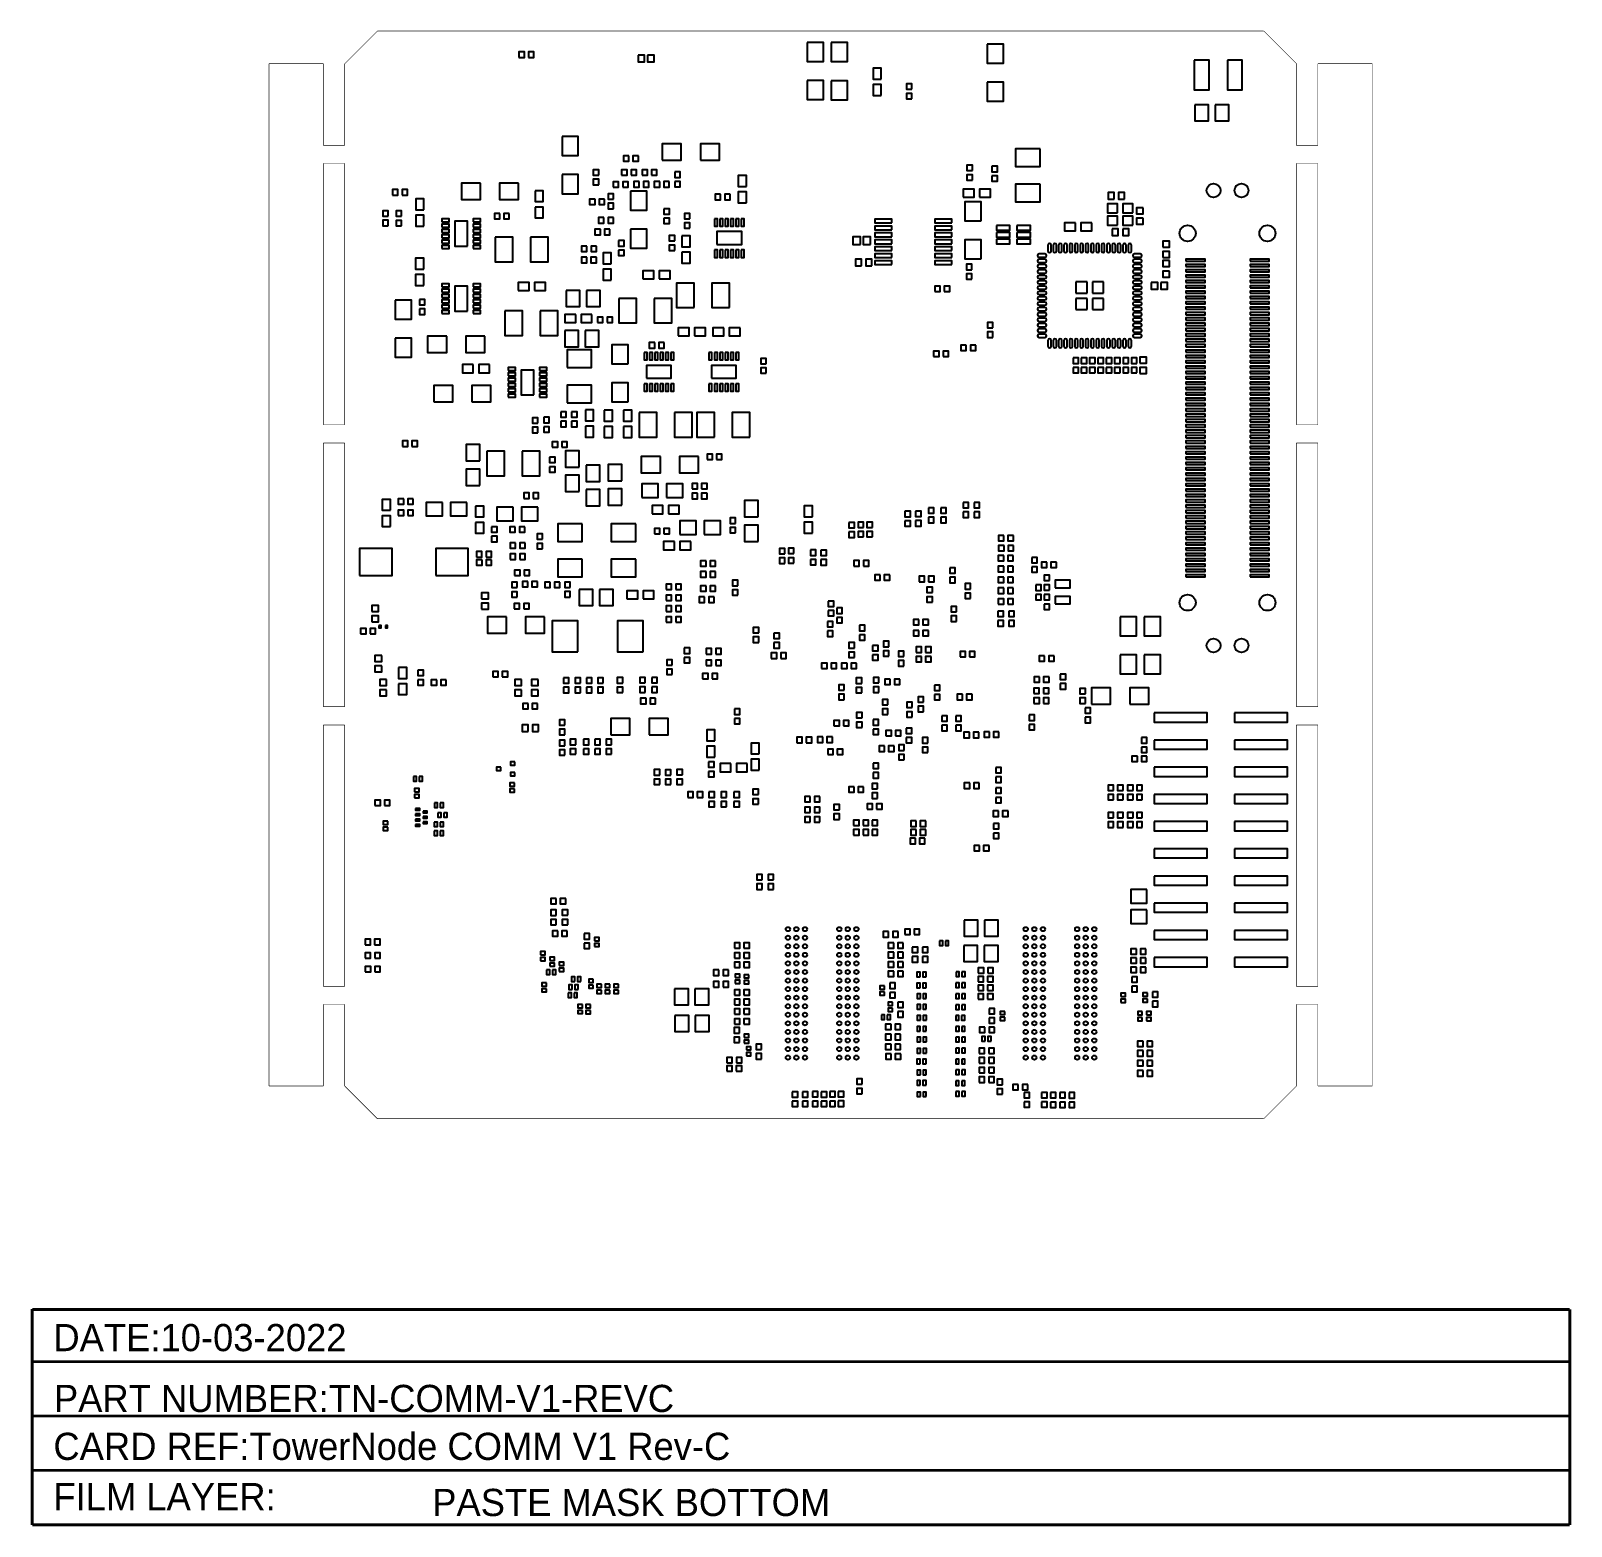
# Model space of a CAD drawing. Extents: x -29 to 115, y -38 to 102.
import ezdxf

# ---------------------------------------------------------------- set-up
doc = ezdxf.new("R2010")
doc.units = 0
for name, color, linetype in [('BG_OUTLINE', 254, 'CONTINUOUS'), ('DF_FILM_LABEL_OUTLINE', 85, 'CONTINUOUS'), ('PG_PASTEMASK_BOTTOM', 85, 'CONTINUOUS'), ('PIN_PASTEMASK_BOTTOM', 85, 'CONTINUOUS')]:
    doc.layers.add(name, color=color, linetype=linetype)

msp = doc.modelspace()

# ---------------------------------------------------------------- texts
at = {"layer": 'DF_FILM_LABEL_OUTLINE'}
for s, p in [('DATE:10-03-2022', (-27.212442, -21.72208)), ('PART NUMBER:TN-COMM-V1-REVC', (-27.164284, -27.40721)), ('CARD REF:TowerNode COMM V1 Rev-C', (-27.212442, -31.88208)), ('FILM LAYER:', (-27.212442, -36.58108))]:
    msp.add_text(s, height=2.54, dxfattribs=at).set_placement(p)
at = {"layer": 'PG_PASTEMASK_BOTTOM'}
msp.add_text('PASTE MASK BOTTOM', height=2.54, dxfattribs=at).set_placement((8.170469, -37.123878))

# ---------------------------------------------------------------- linework, layer by layer
at = {"layer": 'BG_OUTLINE', "const_width": 0.0508}
for points in [[(0, 98.552), (3.048, 101.6)], [(85.852, 101.6), (3.048, 101.6)], [(85.851187, 101.599594), (3.048, 101.599594)], [(85.852, 101.6), (88.9, 98.552)], [(-7.079996, 98.552), (-1.999996, 98.552)], [(-7.079996, 98.552), (-7.079996, 3.048)], [(-1.999996, 98.552), (-1.999996, 90.932)], [(0, 98.552), (0, 90.932)], [(88.9, 90.932), (88.9, 98.552)], [(90.899996, 90.932), (90.899996, 98.552)], [(90.899996, 98.552), (95.979996, 98.552)], [(95.979996, 3.048), (95.979996, 98.552)], [(-1.999996, 90.932), (0, 90.932)], [(88.9, 90.932), (90.899996, 90.932)], [(-1.999996, 89.2302), (-1.999996, 64.8208)], [(-1.999996, 89.2302), (0, 89.2302)], [(0, 89.2302), (0, 64.8208)], [(88.9, 64.8208), (88.9, 89.2302)], [(88.9, 89.2302), (90.899996, 89.2302)], [(90.899996, 64.8208), (90.899996, 89.2302)], [(-1.999996, 64.8208), (0, 64.8208)], [(88.9, 64.8208), (90.899996, 64.8208)], [(-1.999996, 63.119), (-1.999996, 38.481)], [(-1.999996, 63.119), (0, 63.119)], [(0, 63.119), (0, 38.481)], [(88.9, 38.481), (88.9, 63.119)], [(88.9, 63.119), (90.899996, 63.119)], [(90.899996, 38.481), (90.899996, 63.119)], [(-1.999996, 38.481), (0, 38.481)], [(88.9, 38.481), (90.899996, 38.481)], [(-1.999996, 36.7792), (-1.999996, 12.3698)], [(-1.999996, 36.7792), (0, 36.7792)], [(0, 36.7792), (0, 12.3698)], [(88.9, 12.3698), (88.9, 36.7792)], [(88.9, 36.7792), (90.899996, 36.7792)], [(90.899996, 12.3698), (90.899996, 36.7792)], [(-1.999996, 12.3698), (0, 12.3698)], [(88.9, 12.3698), (90.899996, 12.3698)], [(-1.999996, 10.668), (-1.999996, 3.048)], [(-1.999996, 10.668), (0, 10.668)], [(0, 10.668), (0, 3.048)], [(88.9, 10.668), (90.899996, 10.668)], [(88.9, 3.048), (88.9, 10.668)], [(90.899996, 3.048), (90.899996, 10.668)], [(-7.079996, 3.048), (-1.999996, 3.048)], [(3.048, 0), (0, 3.048)], [(88.9, 3.048), (85.852, 0)], [(90.899996, 3.048), (95.979996, 3.048)], [(3.048, 0), (85.852, 0)], [(3.048, -0.000406), (85.851187, -0.000406)]]:
    msp.add_lwpolyline(points, dxfattribs=at)
at = {"layer": 'DF_FILM_LABEL_OUTLINE', "const_width": 0.254}
for points in [[(-29.197605, -17.795189), (-29.197605, -37.945263)], [(-29.197605, -17.828463), (114.439395, -17.828463)], [(114.439395, -17.819319), (114.439395, -37.945263)], [(-29.197605, -22.705263), (114.426695, -22.705263)], [(-29.197605, -27.785263), (114.401295, -27.785263)], [(-29.197605, -32.865263), (114.439395, -32.865263)], [(114.439395, -32.865263), (114.439395, -32.827163)], [(114.439395, -37.945263), (-29.197605, -37.945263)]]:
    msp.add_lwpolyline(points, dxfattribs=at)
at = {"layer": 'PG_PASTEMASK_BOTTOM'}
for points in [[(69.338647, 78.18059), (68.287087, 78.18059)], [(68.287087, 78.18059), (68.287087, 77.12903)], [(69.338647, 77.12903), (69.338647, 78.18059)], [(70.888047, 78.18059), (69.836487, 78.18059)], [(69.836487, 78.18059), (69.836487, 77.12903)], [(70.888047, 77.12903), (70.888047, 78.18059)], [(68.287087, 77.12903), (69.338647, 77.12903)], [(69.338647, 76.63119), (68.287087, 76.63119)], [(68.287087, 76.63119), (68.287087, 75.57963)], [(69.338647, 75.57963), (69.338647, 76.63119)], [(69.836487, 77.12903), (70.888047, 77.12903)], [(70.888047, 76.63119), (69.836487, 76.63119)], [(69.836487, 76.63119), (69.836487, 75.57963)], [(70.888047, 75.57963), (70.888047, 76.63119)], [(68.287087, 75.57963), (69.338647, 75.57963)], [(69.836487, 75.57963), (70.888047, 75.57963)]]:
    msp.add_lwpolyline(points, dxfattribs=at)
at = {"layer": 'PIN_PASTEMASK_BOTTOM'}
for points in [[(16.275507, 99.141178), (16.783507, 99.141178), (16.783507, 99.649178), (16.275507, 99.649178)], [(17.164507, 99.141178), (17.672507, 99.141178), (17.672507, 99.649178), (17.164507, 99.649178)], [(27.395399, 99.354361), (27.395399, 98.73455), (28.015209, 98.73455), (28.015209, 99.354361)], [(28.294609, 99.354361), (28.294609, 98.73455), (28.91442, 98.73455), (28.91442, 99.354361)], [(43.208854, 100.533911), (43.208854, 98.755911), (44.732854, 98.755911), (44.732854, 100.533911)], [(45.434301, 100.521719), (45.434301, 98.743719), (46.958301, 98.743719), (46.958301, 100.521719)], [(60.022232, 100.373383), (60.022232, 98.595383), (61.546232, 98.595383), (61.546232, 100.373383)], [(50.113997, 97.10801), (50.113997, 98.12401), (49.351997, 98.12401), (49.351997, 97.10801)], [(79.347568, 98.892462), (79.347568, 96.098462), (80.744568, 96.098462), (80.744568, 98.892462)], [(82.446368, 98.892462), (82.446368, 96.098462), (83.843368, 96.098462), (83.843368, 98.892462)], [(43.208854, 96.977911), (43.208854, 95.199911), (44.732854, 95.199911), (44.732854, 96.977911)], [(45.434301, 96.965719), (45.434301, 95.187719), (46.958301, 95.187719), (46.958301, 96.965719)], [(50.113997, 95.58401), (50.113997, 96.60001), (49.351997, 96.60001), (49.351997, 95.58401)], [(52.97932, 96.159726), (52.97932, 96.667726), (52.47132, 96.667726), (52.47132, 96.159726)], [(60.022232, 96.817383), (60.022232, 95.039383), (61.546232, 95.039383), (61.546232, 96.817383)], [(52.97932, 95.270726), (52.97932, 95.778726), (52.47132, 95.778726), (52.47132, 95.270726)], [(79.398368, 94.708066), (79.398368, 93.209466), (80.693768, 93.209466), (80.693768, 94.708066)], [(81.29839, 94.708066), (81.29839, 93.209466), (82.59379, 93.209466), (82.59379, 94.708066)], [(20.296835, 91.742362), (20.296835, 89.964362), (21.820835, 89.964362), (21.820835, 91.742362)], [(29.663441, 89.543128), (31.441441, 89.543128), (31.441441, 91.067128), (29.663441, 91.067128)], [(33.219441, 89.543128), (34.997441, 89.543128), (34.997441, 91.067128), (33.219441, 91.067128)], [(26.543508, 89.944854), (26.035508, 89.944854), (26.035508, 89.436854), (26.543508, 89.436854)], [(27.432508, 89.944854), (26.924508, 89.944854), (26.924508, 89.436854), (27.432508, 89.436854)], [(64.956411, 90.607312), (62.670411, 90.607312), (62.670411, 88.956312), (64.956411, 88.956312)], [(20.296835, 88.186362), (20.296835, 86.408362), (21.820835, 86.408362), (21.820835, 88.186362)], [(23.728705, 88.135993), (23.728705, 88.643993), (23.220705, 88.643993), (23.220705, 88.135993)], [(25.865811, 88.131802), (26.373811, 88.131802), (26.373811, 88.639802), (25.865811, 88.639802)], [(26.754811, 88.131802), (27.262811, 88.131802), (27.262811, 88.639802), (26.754811, 88.639802)], [(27.769007, 88.136578), (28.277007, 88.136578), (28.277007, 88.644578), (27.769007, 88.644578)], [(28.658007, 88.136578), (29.166007, 88.136578), (29.166007, 88.644578), (28.658007, 88.644578)], [(30.840172, 88.440565), (30.840172, 87.932565), (31.348172, 87.932565), (31.348172, 88.440565)], [(37.524411, 87.090402), (37.524411, 88.106402), (36.762411, 88.106402), (36.762411, 87.090402)], [(58.631811, 88.563602), (58.631811, 89.071602), (58.123811, 89.071602), (58.123811, 88.563602)], [(58.631811, 87.674602), (58.631811, 88.182602), (58.123811, 88.182602), (58.123811, 87.674602)], [(60.459112, 88.971425), (60.459112, 88.463425), (60.967112, 88.463425), (60.967112, 88.971425)], [(60.459112, 88.082425), (60.459112, 87.574425), (60.967112, 87.574425), (60.967112, 88.082425)], [(4.466311, 86.277602), (4.974311, 86.277602), (4.974311, 86.785602), (4.466311, 86.785602)], [(5.355311, 86.277602), (5.863311, 86.277602), (5.863311, 86.785602), (5.355311, 86.785602)], [(12.681509, 87.391138), (10.903509, 87.391138), (10.903509, 85.867138), (12.681509, 85.867138)], [(16.237509, 87.391138), (14.459509, 87.391138), (14.459509, 85.867138), (16.237509, 85.867138)], [(17.788611, 86.684002), (17.788611, 85.668002), (18.550611, 85.668002), (18.550611, 86.684002)], [(23.728705, 87.246993), (23.728705, 87.754993), (23.220705, 87.754993), (23.220705, 87.246993)], [(25.116638, 85.89711), (25.116638, 86.40511), (24.608638, 86.40511), (24.608638, 85.89711)], [(25.078411, 87.014202), (25.586411, 87.014202), (25.586411, 87.522202), (25.078411, 87.522202)], [(25.967411, 87.014202), (26.475411, 87.014202), (26.475411, 87.522202), (25.967411, 87.522202)], [(26.68585, 86.644277), (26.68585, 84.866277), (28.20985, 84.866277), (28.20985, 86.644277)], [(27.512162, 87.536223), (27.004162, 87.536223), (27.004162, 87.028223), (27.512162, 87.028223)], [(28.401162, 87.536223), (27.893162, 87.536223), (27.893162, 87.028223), (28.401162, 87.028223)], [(29.419296, 87.540592), (28.911296, 87.540592), (28.911296, 87.032592), (29.419296, 87.032592)], [(30.308296, 87.540592), (29.800296, 87.540592), (29.800296, 87.032592), (30.308296, 87.032592)], [(30.840172, 87.551565), (30.840172, 87.043565), (31.348172, 87.043565), (31.348172, 87.551565)], [(35.111411, 86.353802), (34.603411, 86.353802), (34.603411, 85.845802), (35.111411, 85.845802)], [(36.000411, 86.353802), (35.492411, 86.353802), (35.492411, 85.845802), (36.000411, 85.845802)], [(37.524411, 85.566402), (37.524411, 86.582402), (36.762411, 86.582402), (36.762411, 85.566402)], [(57.768211, 86.074402), (58.784211, 86.074402), (58.784211, 86.836402), (57.768211, 86.836402)], [(59.292211, 86.074402), (60.308211, 86.074402), (60.308211, 86.836402), (59.292211, 86.836402)], [(64.956411, 87.307293), (62.670411, 87.307293), (62.670411, 85.656293), (64.956411, 85.656293)], [(71.872627, 85.884918), (71.872627, 86.514838), (71.312557, 86.514838), (71.312557, 85.884918)], [(72.842399, 85.884918), (72.842399, 86.514838), (72.282329, 86.514838), (72.282329, 85.884918)], [(7.400011, 84.906002), (7.400011, 85.922002), (6.638011, 85.922002), (6.638011, 84.906002)], [(17.788611, 85.160002), (17.788611, 84.144002), (18.550611, 84.144002), (18.550611, 85.160002)], [(23.379176, 85.908693), (22.871176, 85.908693), (22.871176, 85.400693), (23.379176, 85.400693)], [(24.268176, 85.908693), (23.760176, 85.908693), (23.760176, 85.400693), (24.268176, 85.400693)], [(25.116638, 85.00811), (25.116638, 85.51611), (24.608638, 85.51611), (24.608638, 85.00811)], [(29.814622, 85.008822), (29.814622, 84.500822), (30.322622, 84.500822), (30.322622, 85.008822)], [(59.46394, 83.883906), (59.46394, 85.661906), (57.93994, 85.661906), (57.93994, 83.883906)], [(72.181136, 84.633054), (72.181136, 85.471254), (71.241336, 85.471254), (71.241336, 84.633054)], [(73.630917, 84.633054), (73.630917, 85.471254), (72.691117, 85.471254), (72.691117, 84.633054)], [(74.586186, 85.091194), (73.956266, 85.091194), (73.956266, 84.531124), (74.586186, 84.531124)], [(4.056075, 84.302803), (4.056075, 84.810803), (3.548075, 84.810803), (3.548075, 84.302803)], [(4.056075, 83.413803), (4.056075, 83.921803), (3.548075, 83.921803), (3.548075, 83.413803)], [(5.302199, 84.296809), (5.302199, 84.804809), (4.794199, 84.804809), (4.794199, 84.296809)], [(5.302199, 83.407809), (5.302199, 83.915809), (4.794199, 83.915809), (4.794199, 83.407809)], [(7.400011, 83.382002), (7.400011, 84.398002), (6.638011, 84.398002), (6.638011, 83.382002)], [(9.078722, 83.781011), (9.764522, 83.781011), (9.764522, 84.060411), (9.078722, 84.060411)], [(9.078722, 83.28119), (9.764522, 83.28119), (9.764522, 83.56059), (9.078722, 83.56059)], [(11.476711, 81.515102), (11.476711, 83.826502), (10.282911, 83.826502), (10.282911, 81.515102)], [(11.995099, 83.781011), (12.680899, 83.781011), (12.680899, 84.060411), (11.995099, 84.060411)], [(11.995099, 83.28119), (12.680899, 83.28119), (12.680899, 83.56059), (11.995099, 83.56059)], [(14.48562, 84.55975), (13.97762, 84.55975), (13.97762, 84.05175), (14.48562, 84.05175)], [(15.37462, 84.55975), (14.86662, 84.55975), (14.86662, 84.05175), (15.37462, 84.05175)], [(24.21321, 84.177429), (23.70521, 84.177429), (23.70521, 83.669429), (24.21321, 83.669429)], [(25.10221, 84.177429), (24.59421, 84.177429), (24.59421, 83.669429), (25.10221, 83.669429)], [(29.814622, 84.119822), (29.814622, 83.611822), (30.322622, 83.611822), (30.322622, 84.119822)], [(32.239509, 84.063027), (32.239509, 84.571027), (31.731509, 84.571027), (31.731509, 84.063027)], [(32.239509, 83.174027), (32.239509, 83.682027), (31.731509, 83.682027), (31.731509, 83.174027)], [(34.534602, 84.065491), (34.534602, 83.379691), (34.814002, 83.379691), (34.814002, 84.065491)], [(35.034423, 84.065491), (35.034423, 83.379691), (35.313823, 83.379691), (35.313823, 84.065491)], [(35.5346, 84.065491), (35.5346, 83.379691), (35.814, 83.379691), (35.814, 84.065491)], [(36.034421, 84.065491), (36.034421, 83.379691), (36.313821, 83.379691), (36.313821, 84.065491)], [(36.534598, 84.065491), (36.534598, 83.379691), (36.813998, 83.379691), (36.813998, 84.065491)], [(37.034419, 84.065491), (37.034419, 83.379691), (37.313819, 83.379691), (37.313819, 84.065491)], [(51.119329, 83.68858), (51.119329, 84.038592), (49.519332, 84.038592), (49.519332, 83.68858)], [(56.719318, 83.68858), (56.719318, 84.038592), (55.119321, 84.038592), (55.119321, 83.68858)], [(68.251934, 83.69239), (67.235934, 83.69239), (67.235934, 82.93039), (68.251934, 82.93039)], [(69.775934, 83.69239), (68.759934, 83.69239), (68.759934, 82.93039), (69.775934, 82.93039)], [(72.181136, 83.48284), (72.181136, 84.32104), (71.241336, 84.32104), (71.241336, 83.48284)], [(73.630917, 83.48284), (73.630917, 84.32104), (72.691117, 84.32104), (72.691117, 83.48284)], [(74.586186, 84.121422), (73.956266, 84.121422), (73.956266, 83.561352), (74.586186, 83.561352)], [(9.078722, 82.781013), (9.764522, 82.781013), (9.764522, 83.060413), (9.078722, 83.060413)], [(9.078722, 82.281192), (9.764522, 82.281192), (9.764522, 82.560592), (9.078722, 82.560592)], [(9.078722, 81.781015), (9.764522, 81.781015), (9.764522, 82.060415), (9.078722, 82.060415)], [(11.995099, 82.781013), (12.680899, 82.781013), (12.680899, 83.060413), (11.995099, 83.060413)], [(11.995099, 82.281192), (12.680899, 82.281192), (12.680899, 82.560592), (11.995099, 82.560592)], [(11.995099, 81.781015), (12.680899, 81.781015), (12.680899, 82.060415), (11.995099, 82.060415)], [(14.043101, 82.340602), (14.043101, 80.054602), (15.694101, 80.054602), (15.694101, 82.340602)], [(17.34312, 82.340602), (17.34312, 80.054602), (18.99412, 80.054602), (18.99412, 82.340602)], [(23.88423, 83.086448), (23.37623, 83.086448), (23.37623, 82.578448), (23.88423, 82.578448)], [(24.77323, 83.086448), (24.26523, 83.086448), (24.26523, 82.578448), (24.77323, 82.578448)], [(25.586411, 82.023102), (25.586411, 81.515102), (26.094411, 81.515102), (26.094411, 82.023102)], [(26.68585, 83.088277), (26.68585, 81.310277), (28.20985, 81.310277), (28.20985, 83.088277)], [(30.829199, 81.994756), (30.829199, 82.502756), (30.321199, 82.502756), (30.321199, 81.994756)], [(31.504611, 82.467602), (31.504611, 81.451602), (32.266611, 81.451602), (32.266611, 82.467602)], [(34.768511, 81.667502), (37.079911, 81.667502), (37.079911, 82.861302), (34.768511, 82.861302)], [(48.164598, 81.665369), (48.164598, 82.376569), (47.453398, 82.376569), (47.453398, 81.665369)], [(49.127258, 81.665369), (49.127258, 82.376569), (48.416058, 82.376569), (48.416058, 81.665369)], [(51.119329, 83.038569), (51.119329, 83.388581), (49.519332, 83.388581), (49.519332, 83.038569)], [(51.119329, 82.388583), (51.119329, 82.738595), (49.519332, 82.738595), (49.519332, 82.388583)], [(51.119329, 81.738572), (51.119329, 82.088584), (49.519332, 82.088584), (49.519332, 81.738572)], [(56.719318, 83.038569), (56.719318, 83.388581), (55.119321, 83.388581), (55.119321, 83.038569)], [(56.719318, 82.388583), (56.719318, 82.738595), (55.119321, 82.738595), (55.119321, 82.388583)], [(56.719318, 81.738572), (56.719318, 82.088584), (55.119321, 82.088584), (55.119321, 81.738572)], [(59.46394, 80.327906), (59.46394, 82.105906), (57.93994, 82.105906), (57.93994, 80.327906)], [(60.869678, 83.441946), (60.869678, 83.010146), (62.139678, 83.010146), (62.139678, 83.441946)], [(60.869678, 82.794246), (60.869678, 82.362446), (62.139678, 82.362446), (62.139678, 82.794246)], [(60.869678, 82.146546), (60.869678, 81.714746), (62.139678, 81.714746), (62.139678, 82.146546)], [(62.774678, 83.441946), (62.774678, 83.010146), (64.044678, 83.010146), (64.044678, 83.441946)], [(62.774678, 82.794246), (62.774678, 82.362446), (64.044678, 82.362446), (64.044678, 82.794246)], [(62.774678, 82.146546), (62.774678, 81.714746), (64.044678, 81.714746), (64.044678, 82.146546)], [(71.702905, 83.14121), (71.702905, 82.51129), (72.262975, 82.51129), (72.262975, 83.14121)], [(72.672677, 83.14121), (72.672677, 82.51129), (73.232747, 82.51129), (73.232747, 83.14121)], [(9.078722, 81.281194), (9.764522, 81.281194), (9.764522, 81.560594), (9.078722, 81.560594)], [(11.995099, 81.281194), (12.680899, 81.281194), (12.680899, 81.560594), (11.995099, 81.560594)], [(22.627641, 81.518354), (22.119641, 81.518354), (22.119641, 81.010354), (22.627641, 81.010354)], [(23.516641, 81.518354), (23.008641, 81.518354), (23.008641, 81.010354), (23.516641, 81.010354)], [(24.889993, 79.85981), (24.889993, 80.87581), (24.127993, 80.87581), (24.127993, 79.85981)], [(25.586411, 81.134102), (25.586411, 80.626102), (26.094411, 80.626102), (26.094411, 81.134102)], [(30.829199, 81.105756), (30.829199, 81.613756), (30.321199, 81.613756), (30.321199, 81.105756)], [(31.504611, 80.943602), (31.504611, 79.927602), (32.266611, 79.927602), (32.266611, 80.943602)], [(34.534602, 81.149114), (34.534602, 80.463314), (34.814002, 80.463314), (34.814002, 81.149114)], [(35.034423, 81.149114), (35.034423, 80.463314), (35.313823, 80.463314), (35.313823, 81.149114)], [(35.5346, 81.149114), (35.5346, 80.463314), (35.814, 80.463314), (35.814, 81.149114)], [(36.034421, 81.149114), (36.034421, 80.463314), (36.313821, 80.463314), (36.313821, 81.149114)], [(36.534598, 81.149114), (36.534598, 80.463314), (36.813998, 80.463314), (36.813998, 81.149114)], [(37.034419, 81.149114), (37.034419, 80.463314), (37.313819, 80.463314), (37.313819, 81.149114)], [(51.119329, 81.08856), (51.119329, 81.438572), (49.519332, 81.438572), (49.519332, 81.08856)], [(51.119329, 80.438574), (51.119329, 80.788586), (49.519332, 80.788586), (49.519332, 80.438574)], [(56.719318, 81.08856), (56.719318, 81.438572), (55.119321, 81.438572), (55.119321, 81.08856)], [(56.719318, 80.438574), (56.719318, 80.788586), (55.119321, 80.788586), (55.119321, 80.438574)], [(76.419151, 81.409845), (77.049071, 81.409845), (77.049071, 81.969915), (76.419151, 81.969915)], [(76.419151, 80.440073), (77.049071, 80.440073), (77.049071, 81.000143), (76.419151, 81.000143)], [(7.374611, 79.368802), (7.374611, 80.384802), (6.612611, 80.384802), (6.612611, 79.368802)], [(22.619005, 80.470654), (22.111005, 80.470654), (22.111005, 79.962654), (22.619005, 79.962654)], [(23.508005, 80.470654), (23.000005, 80.470654), (23.000005, 79.962654), (23.508005, 79.962654)], [(24.889993, 78.33581), (24.889993, 79.35181), (24.127993, 79.35181), (24.127993, 78.33581)], [(27.847011, 78.454402), (28.863011, 78.454402), (28.863011, 79.216402), (27.847011, 79.216402)], [(29.371011, 78.454402), (30.387011, 78.454402), (30.387011, 79.216402), (29.371011, 79.216402)], [(48.273386, 79.658362), (48.273386, 80.288282), (47.713316, 80.288282), (47.713316, 79.658362)], [(49.243158, 79.658362), (49.243158, 80.288282), (48.683088, 80.288282), (48.683088, 79.658362)], [(51.119329, 79.788563), (51.119329, 80.138575), (49.519332, 80.138575), (49.519332, 79.788563)], [(56.719318, 79.788563), (56.719318, 80.138575), (55.119321, 80.138575), (55.119321, 79.788563)], [(58.576972, 79.30195), (58.576972, 79.80995), (58.068972, 79.80995), (58.068972, 79.30195)], [(77.049071, 80.153612), (76.419151, 80.153612), (76.419151, 79.593542), (77.049071, 79.593542)], [(77.049071, 79.18384), (76.419151, 79.18384), (76.419151, 78.62377), (77.049071, 78.62377)], [(78.563419, 80.106317), (80.363416, 80.106317), (80.363416, 80.306316), (78.563419, 80.306316)], [(78.563419, 79.606318), (80.363416, 79.606318), (80.363416, 79.806317), (78.563419, 79.806317)], [(78.563419, 79.106319), (80.363416, 79.106319), (80.363416, 79.306318), (78.563419, 79.306318)], [(84.563407, 80.106317), (86.363404, 80.106317), (86.363404, 80.306316), (84.563407, 80.306316)], [(84.563407, 79.606318), (86.363404, 79.606318), (86.363404, 79.806317), (84.563407, 79.806317)], [(84.563407, 79.106319), (86.363404, 79.106319), (86.363404, 79.306318), (84.563407, 79.306318)], [(7.374611, 77.844802), (7.374611, 78.860802), (6.612611, 78.860802), (6.612611, 77.844802)], [(9.078722, 77.710411), (9.764522, 77.710411), (9.764522, 77.989811), (9.078722, 77.989811)], [(11.476711, 75.444502), (11.476711, 77.755902), (10.282911, 77.755902), (10.282911, 75.444502)], [(11.995099, 77.710411), (12.680899, 77.710411), (12.680899, 77.989811), (11.995099, 77.989811)], [(16.213811, 77.362202), (17.229811, 77.362202), (17.229811, 78.124202), (16.213811, 78.124202)], [(17.737811, 77.362202), (18.753811, 77.362202), (18.753811, 78.124202), (17.737811, 78.124202)], [(32.635901, 75.762002), (32.635901, 78.048002), (30.984901, 78.048002), (30.984901, 75.762002)], [(35.93592, 75.762002), (35.93592, 78.048002), (34.28492, 78.048002), (34.28492, 75.762002)], [(55.116146, 77.270483), (55.624146, 77.270483), (55.624146, 77.778483), (55.116146, 77.778483)], [(56.005146, 77.270483), (56.513146, 77.270483), (56.513146, 77.778483), (56.005146, 77.778483)], [(58.576972, 78.41295), (58.576972, 78.92095), (58.068972, 78.92095), (58.068972, 78.41295)], [(75.324818, 78.098218), (75.324818, 77.478407), (75.944628, 77.478407), (75.944628, 78.098218)], [(76.224028, 78.098218), (76.224028, 77.478407), (76.843839, 77.478407), (76.843839, 78.098218)], [(78.563419, 78.60632), (80.363416, 78.60632), (80.363416, 78.806319), (78.563419, 78.806319)], [(78.563419, 78.106321), (80.363416, 78.106321), (80.363416, 78.30632), (78.563419, 78.30632)], [(78.563419, 77.606296), (80.363416, 77.606296), (80.363416, 77.806296), (78.563419, 77.806296)], [(84.563407, 78.60632), (86.363404, 78.60632), (86.363404, 78.806319), (84.563407, 78.806319)], [(84.563407, 78.106321), (86.363404, 78.106321), (86.363404, 78.30632), (84.563407, 78.30632)], [(84.563407, 77.606296), (86.363404, 77.606296), (86.363404, 77.806296), (84.563407, 77.806296)], [(4.702861, 76.455626), (4.702861, 74.677626), (6.226861, 74.677626), (6.226861, 76.455626)], [(6.975043, 76.52827), (6.975043, 76.02027), (7.483043, 76.02027), (7.483043, 76.52827)], [(9.078722, 77.21059), (9.764522, 77.21059), (9.764522, 77.48999), (9.078722, 77.48999)], [(9.078722, 76.710413), (9.764522, 76.710413), (9.764522, 76.989813), (9.078722, 76.989813)], [(9.078722, 76.210592), (9.764522, 76.210592), (9.764522, 76.489992), (9.078722, 76.489992)], [(11.995099, 77.21059), (12.680899, 77.21059), (12.680899, 77.48999), (11.995099, 77.48999)], [(11.995099, 76.710413), (12.680899, 76.710413), (12.680899, 76.989813), (11.995099, 76.989813)], [(11.995099, 76.210592), (12.680899, 76.210592), (12.680899, 76.489992), (11.995099, 76.489992)], [(20.671485, 77.374902), (20.671485, 75.876302), (21.966885, 75.876302), (21.966885, 77.374902)], [(22.571507, 77.374902), (22.571507, 75.876302), (23.866907, 75.876302), (23.866907, 77.374902)], [(25.600101, 76.625602), (25.600101, 74.339602), (27.251101, 74.339602), (27.251101, 76.625602)], [(28.90012, 76.625602), (28.90012, 74.339602), (30.55112, 74.339602), (30.55112, 76.625602)], [(78.563419, 77.106297), (80.363416, 77.106297), (80.363416, 77.306297), (78.563419, 77.306297)], [(78.563419, 76.606298), (80.363416, 76.606298), (80.363416, 76.806298), (78.563419, 76.806298)], [(78.563419, 76.106299), (80.363416, 76.106299), (80.363416, 76.306299), (78.563419, 76.306299)], [(84.563407, 77.106297), (86.363404, 77.106297), (86.363404, 77.306297), (84.563407, 77.306297)], [(84.563407, 76.606298), (86.363404, 76.606298), (86.363404, 76.806298), (84.563407, 76.806298)], [(84.563407, 76.106299), (86.363404, 76.106299), (86.363404, 76.306299), (84.563407, 76.306299)], [(6.975043, 75.63927), (6.975043, 75.13127), (7.483043, 75.13127), (7.483043, 75.63927)], [(9.078722, 75.710415), (9.764522, 75.710415), (9.764522, 75.989815), (9.078722, 75.989815)], [(9.078722, 75.210594), (9.764522, 75.210594), (9.764522, 75.489994), (9.078722, 75.489994)], [(11.995099, 75.710415), (12.680899, 75.710415), (12.680899, 75.989815), (11.995099, 75.989815)], [(11.995099, 75.210594), (12.680899, 75.210594), (12.680899, 75.489994), (11.995099, 75.489994)], [(14.957501, 75.457202), (14.957501, 73.171202), (16.608501, 73.171202), (16.608501, 75.457202)], [(18.25752, 75.457202), (18.25752, 73.171202), (19.90852, 73.171202), (19.90852, 75.457202)], [(21.573211, 75.127002), (20.557211, 75.127002), (20.557211, 74.365002), (21.573211, 74.365002)], [(23.097211, 75.127002), (22.081211, 75.127002), (22.081211, 74.365002), (23.097211, 74.365002)], [(23.615193, 74.363402), (24.123193, 74.363402), (24.123193, 74.871402), (23.615193, 74.871402)], [(24.504193, 74.363402), (25.012193, 74.363402), (25.012193, 74.871402), (24.504193, 74.871402)], [(78.563419, 75.6063), (80.363416, 75.6063), (80.363416, 75.8063), (78.563419, 75.8063)], [(78.563419, 75.106301), (80.363416, 75.106301), (80.363416, 75.306301), (78.563419, 75.306301)], [(84.563407, 75.6063), (86.363404, 75.6063), (86.363404, 75.8063), (84.563407, 75.8063)], [(84.563407, 75.106301), (86.363404, 75.106301), (86.363404, 75.306301), (84.563407, 75.306301)], [(20.544485, 73.616388), (20.544485, 72.117788), (21.839885, 72.117788), (21.839885, 73.616388)], [(22.444507, 73.616388), (22.444507, 72.117788), (23.739907, 72.117788), (23.739907, 73.616388)], [(31.149011, 73.120402), (32.165011, 73.120402), (32.165011, 73.882402), (31.149011, 73.882402)], [(32.673011, 73.120402), (33.689011, 73.120402), (33.689011, 73.882402), (32.673011, 73.882402)], [(35.416211, 73.882402), (34.400211, 73.882402), (34.400211, 73.120402), (35.416211, 73.120402)], [(36.940211, 73.882402), (35.924211, 73.882402), (35.924211, 73.120402), (36.940211, 73.120402)], [(60.554921, 73.873766), (60.554921, 74.381766), (60.046921, 74.381766), (60.046921, 73.873766)], [(60.554921, 72.984766), (60.554921, 73.492766), (60.046921, 73.492766), (60.046921, 72.984766)], [(78.563419, 74.606302), (80.363416, 74.606302), (80.363416, 74.806302), (78.563419, 74.806302)], [(78.563419, 74.106303), (80.363416, 74.106303), (80.363416, 74.306303), (78.563419, 74.306303)], [(78.563419, 73.606304), (80.363416, 73.606304), (80.363416, 73.806304), (78.563419, 73.806304)], [(84.563407, 74.606302), (86.363404, 74.606302), (86.363404, 74.806302), (84.563407, 74.806302)], [(84.563407, 74.106303), (86.363404, 74.106303), (86.363404, 74.306303), (84.563407, 74.306303)], [(84.563407, 73.606304), (86.363404, 73.606304), (86.363404, 73.806304), (84.563407, 73.806304)], [(4.702861, 72.899626), (4.702861, 71.121626), (6.226861, 71.121626), (6.226861, 72.899626)], [(9.522765, 73.105975), (7.744765, 73.105975), (7.744765, 71.581975), (9.522765, 71.581975)], [(13.078765, 73.105975), (11.300765, 73.105975), (11.300765, 71.581975), (13.078765, 71.581975)], [(26.478179, 70.517309), (26.478179, 72.295309), (24.954179, 72.295309), (24.954179, 70.517309)], [(28.958007, 72.498001), (28.450007, 72.498001), (28.450007, 71.990001), (28.958007, 71.990001)], [(29.847007, 72.498001), (29.339007, 72.498001), (29.339007, 71.990001), (29.847007, 71.990001)], [(58.060742, 72.269502), (57.552742, 72.269502), (57.552742, 71.761502), (58.060742, 71.761502)], [(58.949742, 72.269502), (58.441742, 72.269502), (58.441742, 71.761502), (58.949742, 71.761502)], [(78.563419, 73.106305), (80.363416, 73.106305), (80.363416, 73.306305), (78.563419, 73.306305)], [(78.563419, 72.606306), (80.363416, 72.606306), (80.363416, 72.806306), (78.563419, 72.806306)], [(78.563419, 72.106307), (80.363416, 72.106307), (80.363416, 72.306307), (78.563419, 72.306307)], [(84.563407, 73.106305), (86.363404, 73.106305), (86.363404, 73.306305), (84.563407, 73.306305)], [(84.563407, 72.606306), (86.363404, 72.606306), (86.363404, 72.806306), (84.563407, 72.806306)], [(84.563407, 72.106307), (86.363404, 72.106307), (86.363404, 72.306307), (84.563407, 72.306307)], [(20.77499, 70.171513), (23.06099, 70.171513), (23.06099, 71.822513), (20.77499, 71.822513)], [(27.956002, 71.568691), (27.956002, 70.882891), (28.235402, 70.882891), (28.235402, 71.568691)], [(28.455823, 71.568691), (28.455823, 70.882891), (28.735223, 70.882891), (28.735223, 71.568691)], [(28.956, 71.568691), (28.956, 70.882891), (29.2354, 70.882891), (29.2354, 71.568691)], [(29.455821, 71.568691), (29.455821, 70.882891), (29.735221, 70.882891), (29.735221, 71.568691)], [(29.955998, 71.568691), (29.955998, 70.882891), (30.235398, 70.882891), (30.235398, 71.568691)], [(30.455819, 71.568691), (30.455819, 70.882891), (30.735219, 70.882891), (30.735219, 71.568691)], [(34.026602, 71.568691), (34.026602, 70.882891), (34.306002, 70.882891), (34.306002, 71.568691)], [(34.526423, 71.568691), (34.526423, 70.882891), (34.805823, 70.882891), (34.805823, 71.568691)], [(35.0266, 71.568691), (35.0266, 70.882891), (35.306, 70.882891), (35.306, 71.568691)], [(35.526421, 71.568691), (35.526421, 70.882891), (35.805821, 70.882891), (35.805821, 71.568691)], [(36.026598, 71.568691), (36.026598, 70.882891), (36.305998, 70.882891), (36.305998, 71.568691)], [(36.526419, 71.568691), (36.526419, 70.882891), (36.805819, 70.882891), (36.805819, 71.568691)], [(39.378611, 70.516902), (39.378611, 71.024902), (38.870611, 71.024902), (38.870611, 70.516902)], [(55.004056, 71.184389), (55.512056, 71.184389), (55.512056, 71.692389), (55.004056, 71.692389)], [(55.893056, 71.184389), (56.401056, 71.184389), (56.401056, 71.692389), (55.893056, 71.692389)], [(68.037862, 71.065034), (68.037862, 70.557034), (68.545862, 70.557034), (68.545862, 71.065034)], [(68.804942, 71.065034), (68.804942, 70.557034), (69.312942, 70.557034), (69.312942, 71.065034)], [(70.086322, 70.557034), (70.086322, 71.065034), (69.578322, 71.065034), (69.578322, 70.557034)], [(70.360032, 71.065034), (70.360032, 70.557034), (70.868032, 70.557034), (70.868032, 71.065034)], [(71.137475, 71.065034), (71.137475, 70.557034), (71.645475, 70.557034), (71.645475, 71.065034)], [(72.427084, 70.557034), (72.427084, 71.065034), (71.919084, 71.065034), (71.919084, 70.557034)], [(73.213062, 70.557034), (73.213062, 71.065034), (72.705062, 71.065034), (72.705062, 70.557034)], [(73.987457, 70.557034), (73.987457, 71.065034), (73.479457, 71.065034), (73.479457, 70.557034)], [(74.258627, 70.571385), (74.888547, 70.571385), (74.888547, 71.131455), (74.258627, 71.131455)], [(78.563419, 71.606308), (80.363416, 71.606308), (80.363416, 71.806308), (78.563419, 71.806308)], [(78.563419, 71.106309), (80.363416, 71.106309), (80.363416, 71.306309), (78.563419, 71.306309)], [(78.563419, 70.60631), (80.363416, 70.60631), (80.363416, 70.80631), (78.563419, 70.80631)], [(84.563407, 71.606308), (86.363404, 71.606308), (86.363404, 71.806308), (84.563407, 71.806308)], [(84.563407, 71.106309), (86.363404, 71.106309), (86.363404, 71.306309), (84.563407, 71.306309)], [(84.563407, 70.60631), (86.363404, 70.60631), (86.363404, 70.80631), (84.563407, 70.80631)], [(12.011762, 70.442328), (10.995762, 70.442328), (10.995762, 69.680328), (12.011762, 69.680328)], [(13.535762, 70.442328), (12.519762, 70.442328), (12.519762, 69.680328), (13.535762, 69.680328)], [(15.276322, 69.887211), (15.962122, 69.887211), (15.962122, 70.166611), (15.276322, 70.166611)], [(15.276322, 69.38739), (15.962122, 69.38739), (15.962122, 69.66679), (15.276322, 69.66679)], [(15.276322, 68.887213), (15.962122, 68.887213), (15.962122, 69.166613), (15.276322, 69.166613)], [(17.674311, 67.621302), (17.674311, 69.932702), (16.480511, 69.932702), (16.480511, 67.621302)], [(18.192699, 69.887211), (18.878499, 69.887211), (18.878499, 70.166611), (18.192699, 70.166611)], [(18.192699, 69.38739), (18.878499, 69.38739), (18.878499, 69.66679), (18.192699, 69.66679)], [(18.192699, 68.887213), (18.878499, 68.887213), (18.878499, 69.166613), (18.192699, 69.166613)], [(28.189911, 69.170702), (30.501311, 69.170702), (30.501311, 70.364502), (28.189911, 70.364502)], [(34.260511, 69.170702), (36.571911, 69.170702), (36.571911, 70.364502), (34.260511, 70.364502)], [(39.378611, 69.627902), (39.378611, 70.135902), (38.870611, 70.135902), (38.870611, 69.627902)], [(68.037862, 70.176034), (68.037862, 69.668034), (68.545862, 69.668034), (68.545862, 70.176034)], [(68.804942, 70.176034), (68.804942, 69.668034), (69.312942, 69.668034), (69.312942, 70.176034)], [(70.086322, 69.668034), (70.086322, 70.176034), (69.578322, 70.176034), (69.578322, 69.668034)], [(70.360032, 70.176034), (70.360032, 69.668034), (70.868032, 69.668034), (70.868032, 70.176034)], [(71.137475, 70.176034), (71.137475, 69.668034), (71.645475, 69.668034), (71.645475, 70.176034)], [(72.427084, 69.668034), (72.427084, 70.176034), (71.919084, 70.176034), (71.919084, 69.668034)], [(73.213062, 69.668034), (73.213062, 70.176034), (72.705062, 70.176034), (72.705062, 69.668034)], [(73.987457, 69.668034), (73.987457, 70.176034), (73.479457, 70.176034), (73.479457, 69.668034)], [(74.258627, 69.601613), (74.888547, 69.601613), (74.888547, 70.161683), (74.258627, 70.161683)], [(78.563419, 70.106311), (80.363416, 70.106311), (80.363416, 70.306311), (78.563419, 70.306311)], [(78.563419, 69.606312), (80.363416, 69.606312), (80.363416, 69.806312), (78.563419, 69.806312)], [(78.563419, 69.106313), (80.363416, 69.106313), (80.363416, 69.306313), (78.563419, 69.306313)], [(84.563407, 70.106311), (86.363404, 70.106311), (86.363404, 70.306311), (84.563407, 70.306311)], [(84.563407, 69.606312), (86.363404, 69.606312), (86.363404, 69.806312), (84.563407, 69.806312)], [(84.563407, 69.106313), (86.363404, 69.106313), (86.363404, 69.306313), (84.563407, 69.306313)], [(8.323783, 66.970554), (10.101783, 66.970554), (10.101783, 68.494554), (8.323783, 68.494554)], [(11.879783, 66.970554), (13.657783, 66.970554), (13.657783, 68.494554), (11.879783, 68.494554)], [(15.276322, 68.387392), (15.962122, 68.387392), (15.962122, 68.666792), (15.276322, 68.666792)], [(15.276322, 67.887215), (15.962122, 67.887215), (15.962122, 68.166615), (15.276322, 68.166615)], [(15.276322, 67.387394), (15.962122, 67.387394), (15.962122, 67.666794), (15.276322, 67.666794)], [(18.192699, 68.387392), (18.878499, 68.387392), (18.878499, 68.666792), (18.192699, 68.666792)], [(18.192699, 67.887215), (18.878499, 67.887215), (18.878499, 68.166615), (18.192699, 68.166615)], [(18.192699, 67.387394), (18.878499, 67.387394), (18.878499, 67.666794), (18.192699, 67.666794)], [(20.77499, 66.871494), (23.06099, 66.871494), (23.06099, 68.522494), (20.77499, 68.522494)], [(26.478179, 66.961309), (26.478179, 68.739309), (24.954179, 68.739309), (24.954179, 66.961309)], [(27.956002, 68.652314), (27.956002, 67.966514), (28.235402, 67.966514), (28.235402, 68.652314)], [(28.455823, 68.652314), (28.455823, 67.966514), (28.735223, 67.966514), (28.735223, 68.652314)], [(28.956, 68.652314), (28.956, 67.966514), (29.2354, 67.966514), (29.2354, 68.652314)], [(29.455821, 68.652314), (29.455821, 67.966514), (29.735221, 67.966514), (29.735221, 68.652314)], [(29.955998, 68.652314), (29.955998, 67.966514), (30.235398, 67.966514), (30.235398, 68.652314)], [(30.455819, 68.652314), (30.455819, 67.966514), (30.735219, 67.966514), (30.735219, 68.652314)], [(34.026602, 68.652314), (34.026602, 67.966514), (34.306002, 67.966514), (34.306002, 68.652314)], [(34.526423, 68.652314), (34.526423, 67.966514), (34.805823, 67.966514), (34.805823, 68.652314)], [(35.0266, 68.652314), (35.0266, 67.966514), (35.306, 67.966514), (35.306, 68.652314)], [(35.526421, 68.652314), (35.526421, 67.966514), (35.805821, 67.966514), (35.805821, 68.652314)], [(36.026598, 68.652314), (36.026598, 67.966514), (36.305998, 67.966514), (36.305998, 68.652314)], [(36.526419, 68.652314), (36.526419, 67.966514), (36.805819, 67.966514), (36.805819, 68.652314)], [(78.563419, 68.606314), (80.363416, 68.606314), (80.363416, 68.806314), (78.563419, 68.806314)], [(78.563419, 68.106315), (80.363416, 68.106315), (80.363416, 68.306315), (78.563419, 68.306315)], [(78.563419, 67.606316), (80.363416, 67.606316), (80.363416, 67.806316), (78.563419, 67.806316)], [(84.563407, 68.606314), (86.363404, 68.606314), (86.363404, 68.806314), (84.563407, 68.806314)], [(84.563407, 68.106315), (86.363404, 68.106315), (86.363404, 68.306315), (84.563407, 68.306315)], [(84.563407, 67.606316), (86.363404, 67.606316), (86.363404, 67.806316), (84.563407, 67.806316)], [(22.486214, 66.210993), (22.486214, 65.194993), (23.248214, 65.194993), (23.248214, 66.210993)], [(78.563419, 67.106317), (80.363416, 67.106317), (80.363416, 67.306317), (78.563419, 67.306317)], [(78.563419, 66.606318), (80.363416, 66.606318), (80.363416, 66.806318), (78.563419, 66.806318)], [(78.563419, 66.106319), (80.363416, 66.106319), (80.363416, 66.306319), (78.563419, 66.306319)], [(84.563407, 67.106317), (86.363404, 67.106317), (86.363404, 67.306317), (84.563407, 67.306317)], [(84.563407, 66.606318), (86.363404, 66.606318), (86.363404, 66.806318), (84.563407, 66.806318)], [(84.563407, 66.106319), (86.363404, 66.106319), (86.363404, 66.306319), (84.563407, 66.306319)], [(18.049443, 64.967714), (18.049443, 65.475714), (17.541443, 65.475714), (17.541443, 64.967714)], [(18.601411, 65.525802), (18.601411, 65.017802), (19.109411, 65.017802), (19.109411, 65.525802)], [(20.176211, 66.033802), (20.176211, 65.525802), (20.684211, 65.525802), (20.684211, 66.033802)], [(20.176211, 65.144802), (20.176211, 64.636802), (20.684211, 64.636802), (20.684211, 65.144802)], [(21.192211, 66.033802), (21.192211, 65.525802), (21.700211, 65.525802), (21.700211, 66.033802)], [(21.192211, 65.144802), (21.192211, 64.636802), (21.700211, 64.636802), (21.700211, 65.144802)], [(24.240211, 66.186202), (24.240211, 65.170202), (25.002211, 65.170202), (25.002211, 66.186202)], [(26.043611, 66.186202), (26.043611, 65.170202), (26.805611, 65.170202), (26.805611, 66.186202)], [(27.505101, 65.957602), (27.505101, 63.671602), (29.156101, 63.671602), (29.156101, 65.957602)], [(30.80512, 65.957602), (30.80512, 63.671602), (32.45612, 63.671602), (32.45612, 65.957602)], [(34.540901, 63.671602), (34.540901, 65.957602), (32.889901, 65.957602), (32.889901, 63.671602)], [(37.84092, 63.671602), (37.84092, 65.957602), (36.18992, 65.957602), (36.18992, 63.671602)], [(78.563419, 65.60632), (80.363416, 65.60632), (80.363416, 65.80632), (78.563419, 65.80632)], [(78.563419, 65.106296), (80.363416, 65.106296), (80.363416, 65.306296), (78.563419, 65.306296)], [(78.563419, 64.606297), (80.363416, 64.606297), (80.363416, 64.806297), (78.563419, 64.806297)], [(84.563407, 65.60632), (86.363404, 65.60632), (86.363404, 65.80632), (84.563407, 65.80632)], [(84.563407, 65.106296), (86.363404, 65.106296), (86.363404, 65.306296), (84.563407, 65.306296)], [(84.563407, 64.606297), (86.363404, 64.606297), (86.363404, 64.806297), (84.563407, 64.806297)], [(5.386832, 62.806885), (5.894832, 62.806885), (5.894832, 63.314885), (5.386832, 63.314885)], [(6.275832, 62.806885), (6.783832, 62.806885), (6.783832, 63.314885), (6.275832, 63.314885)], [(18.049443, 64.078714), (18.049443, 64.586714), (17.541443, 64.586714), (17.541443, 64.078714)], [(18.601411, 64.636802), (18.601411, 64.128802), (19.109411, 64.128802), (19.109411, 64.636802)], [(22.486214, 64.686993), (22.486214, 63.670993), (23.248214, 63.670993), (23.248214, 64.686993)], [(24.240211, 64.662202), (24.240211, 63.646202), (25.002211, 63.646202), (25.002211, 64.662202)], [(26.043611, 64.662202), (26.043611, 63.646202), (26.805611, 63.646202), (26.805611, 64.662202)], [(78.563419, 64.106298), (80.363416, 64.106298), (80.363416, 64.306298), (78.563419, 64.306298)], [(78.563419, 63.606299), (80.363416, 63.606299), (80.363416, 63.806299), (78.563419, 63.806299)], [(84.563407, 64.106298), (86.363404, 64.106298), (86.363404, 64.306298), (84.563407, 64.306298)], [(84.563407, 63.606299), (86.363404, 63.606299), (86.363404, 63.806299), (84.563407, 63.806299)], [(12.620854, 61.439044), (12.620854, 62.963044), (11.350854, 62.963044), (11.350854, 61.439044)], [(13.281101, 62.350802), (13.281101, 60.064802), (14.932101, 60.064802), (14.932101, 62.350802)], [(16.58112, 62.350802), (16.58112, 60.064802), (18.23212, 60.064802), (18.23212, 62.350802)], [(19.388633, 62.725808), (19.896633, 62.725808), (19.896633, 63.233808), (19.388633, 63.233808)], [(20.277633, 62.725808), (20.785633, 62.725808), (20.785633, 63.233808), (20.277633, 63.233808)], [(21.902318, 60.862972), (21.902318, 62.386972), (20.632318, 62.386972), (20.632318, 60.862972)], [(33.841411, 61.563402), (34.349411, 61.563402), (34.349411, 62.071402), (33.841411, 62.071402)], [(34.730411, 61.563402), (35.238411, 61.563402), (35.238411, 62.071402), (34.730411, 62.071402)], [(78.563419, 63.1063), (80.363416, 63.1063), (80.363416, 63.3063), (78.563419, 63.3063)], [(78.563419, 62.606301), (80.363416, 62.606301), (80.363416, 62.806301), (78.563419, 62.806301)], [(78.563419, 62.106302), (80.363416, 62.106302), (80.363416, 62.306302), (78.563419, 62.306302)], [(84.563407, 63.1063), (86.363404, 63.1063), (86.363404, 63.3063), (84.563407, 63.3063)], [(84.563407, 62.606301), (86.363404, 62.606301), (86.363404, 62.806301), (84.563407, 62.806301)], [(84.563407, 62.106302), (86.363404, 62.106302), (86.363404, 62.306302), (84.563407, 62.306302)], [(12.620854, 59.153044), (12.620854, 60.677044), (11.350854, 60.677044), (11.350854, 59.153044)], [(19.134811, 61.792002), (19.134811, 61.284002), (19.642811, 61.284002), (19.642811, 61.792002)], [(19.134811, 60.903002), (19.134811, 60.395002), (19.642811, 60.395002), (19.642811, 60.903002)], [(22.562109, 61.061498), (22.562109, 59.537498), (23.832109, 59.537498), (23.832109, 61.061498)], [(25.875894, 59.584742), (25.875894, 61.108742), (24.605894, 61.108742), (24.605894, 59.584742)], [(29.483202, 61.844936), (27.705202, 61.844936), (27.705202, 60.320936), (29.483202, 60.320936)], [(33.039202, 61.844936), (31.261202, 61.844936), (31.261202, 60.320936), (33.039202, 60.320936)], [(78.563419, 61.606303), (80.363416, 61.606303), (80.363416, 61.806303), (78.563419, 61.806303)], [(78.563419, 61.106304), (80.363416, 61.106304), (80.363416, 61.306304), (78.563419, 61.306304)], [(78.563419, 60.606305), (80.363416, 60.606305), (80.363416, 60.806305), (78.563419, 60.806305)], [(84.563407, 61.606303), (86.363404, 61.606303), (86.363404, 61.806303), (84.563407, 61.806303)], [(84.563407, 61.106304), (86.363404, 61.106304), (86.363404, 61.306304), (84.563407, 61.306304)], [(84.563407, 60.606305), (86.363404, 60.606305), (86.363404, 60.806305), (84.563407, 60.806305)], [(21.902318, 58.576972), (21.902318, 60.100972), (20.632318, 60.100972), (20.632318, 58.576972)], [(27.758542, 58.03331), (29.282542, 58.03331), (29.282542, 59.30331), (27.758542, 59.30331)], [(30.044542, 58.03331), (31.568542, 58.03331), (31.568542, 59.30331), (30.044542, 59.30331)], [(32.444436, 58.82579), (32.952436, 58.82579), (32.952436, 59.33379), (32.444436, 59.33379)], [(33.333436, 58.82579), (33.841436, 58.82579), (33.841436, 59.33379), (33.333436, 59.33379)], [(78.563419, 60.106306), (80.363416, 60.106306), (80.363416, 60.306306), (78.563419, 60.306306)], [(78.563419, 59.606307), (80.363416, 59.606307), (80.363416, 59.806307), (78.563419, 59.806307)], [(78.563419, 59.106308), (80.363416, 59.106308), (80.363416, 59.306308), (78.563419, 59.306308)], [(84.563407, 60.106306), (86.363404, 60.106306), (86.363404, 60.306306), (84.563407, 60.306306)], [(84.563407, 59.606307), (86.363404, 59.606307), (86.363404, 59.806307), (84.563407, 59.806307)], [(84.563407, 59.106308), (86.363404, 59.106308), (86.363404, 59.306308), (84.563407, 59.306308)], [(4.26405, 56.83504), (4.26405, 57.85104), (3.50205, 57.85104), (3.50205, 56.83504)], [(5.50733, 57.906615), (4.99933, 57.906615), (4.99933, 57.398615), (5.50733, 57.398615)], [(6.39633, 57.906615), (5.88833, 57.906615), (5.88833, 57.398615), (6.39633, 57.398615)], [(9.132519, 57.574282), (7.608519, 57.574282), (7.608519, 56.304282), (9.132519, 56.304282)], [(11.418519, 57.574282), (9.894519, 57.574282), (9.894519, 56.304282), (11.418519, 56.304282)], [(16.717366, 57.942175), (17.225366, 57.942175), (17.225366, 58.450175), (16.717366, 58.450175)], [(17.606366, 57.942175), (18.114366, 57.942175), (18.114366, 58.450175), (17.606366, 58.450175)], [(22.562109, 58.775498), (22.562109, 57.251498), (23.832109, 57.251498), (23.832109, 58.775498)], [(25.875894, 57.298742), (25.875894, 58.822742), (24.605894, 58.822742), (24.605894, 57.298742)], [(32.954163, 58.418476), (32.446163, 58.418476), (32.446163, 57.910476), (32.954163, 57.910476)], [(33.843163, 58.418476), (33.335163, 58.418476), (33.335163, 57.910476), (33.843163, 57.910476)], [(38.608305, 56.211724), (38.608305, 57.735724), (37.338305, 57.735724), (37.338305, 56.211724)], [(57.768211, 57.562902), (57.768211, 57.054902), (58.276211, 57.054902), (58.276211, 57.562902)], [(58.784211, 57.562902), (58.784211, 57.054902), (59.292211, 57.054902), (59.292211, 57.562902)], [(78.563419, 58.606309), (80.363416, 58.606309), (80.363416, 58.806309), (78.563419, 58.806309)], [(78.563419, 58.10631), (80.363416, 58.10631), (80.363416, 58.30631), (78.563419, 58.30631)], [(78.563419, 57.606311), (80.363416, 57.606311), (80.363416, 57.806311), (78.563419, 57.806311)], [(84.563407, 58.606309), (86.363404, 58.606309), (86.363404, 58.806309), (84.563407, 58.806309)], [(84.563407, 58.10631), (86.363404, 58.10631), (86.363404, 58.30631), (84.563407, 58.30631)], [(84.563407, 57.606311), (86.363404, 57.606311), (86.363404, 57.806311), (84.563407, 57.806311)], [(4.26405, 55.31104), (4.26405, 56.32704), (3.50205, 56.32704), (3.50205, 55.31104)], [(4.997907, 56.333644), (5.505907, 56.333644), (5.505907, 56.841644), (4.997907, 56.841644)], [(5.886907, 56.333644), (6.394907, 56.333644), (6.394907, 56.841644), (5.886907, 56.841644)], [(12.21994, 57.228638), (12.21994, 56.212638), (12.98194, 56.212638), (12.98194, 57.228638)], [(15.747492, 57.116675), (14.223492, 57.116675), (14.223492, 55.846675), (15.747492, 55.846675)], [(18.033492, 57.116675), (16.509492, 57.116675), (16.509492, 55.846675), (18.033492, 55.846675)], [(28.710611, 56.508802), (29.726611, 56.508802), (29.726611, 57.270802), (28.710611, 57.270802)], [(30.234611, 56.508802), (31.250611, 56.508802), (31.250611, 57.270802), (30.234611, 57.270802)], [(43.684444, 56.234482), (43.684444, 57.250482), (42.922444, 57.250482), (42.922444, 56.234482)], [(52.331391, 56.737402), (52.331391, 56.229402), (52.839391, 56.229402), (52.839391, 56.737402)], [(53.323211, 56.761609), (53.323211, 56.253609), (53.831211, 56.253609), (53.831211, 56.761609)], [(54.517011, 57.067602), (54.517011, 56.559602), (55.025011, 56.559602), (55.025011, 57.067602)], [(54.517011, 56.178602), (54.517011, 55.670602), (55.025011, 55.670602), (55.025011, 56.178602)], [(55.672711, 57.072708), (55.672711, 56.564708), (56.180711, 56.564708), (56.180711, 57.072708)], [(55.672711, 56.183708), (55.672711, 55.675708), (56.180711, 55.675708), (56.180711, 56.183708)], [(57.768211, 56.673902), (57.768211, 56.165902), (58.276211, 56.165902), (58.276211, 56.673902)], [(58.784211, 56.673902), (58.784211, 56.165902), (59.292211, 56.165902), (59.292211, 56.673902)], [(78.563419, 57.106312), (80.363416, 57.106312), (80.363416, 57.306312), (78.563419, 57.306312)], [(78.563419, 56.606313), (80.363416, 56.606313), (80.363416, 56.806313), (78.563419, 56.806313)], [(78.563419, 56.106314), (80.363416, 56.106314), (80.363416, 56.306314), (78.563419, 56.306314)], [(84.563407, 57.106312), (86.363404, 57.106312), (86.363404, 57.306312), (84.563407, 57.306312)], [(84.563407, 56.606313), (86.363404, 56.606313), (86.363404, 56.806313), (84.563407, 56.806313)], [(84.563407, 56.106314), (86.363404, 56.106314), (86.363404, 56.306314), (84.563407, 56.306314)], [(12.21994, 55.704638), (12.21994, 54.688638), (12.98194, 54.688638), (12.98194, 55.704638)], [(13.716406, 55.293057), (13.716406, 54.785057), (14.224406, 54.785057), (14.224406, 55.293057)], [(15.932607, 55.293971), (15.424607, 55.293971), (15.424607, 54.785971), (15.932607, 54.785971)], [(16.821607, 55.293971), (16.313607, 55.293971), (16.313607, 54.785971), (16.821607, 54.785971)], [(22.182811, 55.580712), (19.896811, 55.580712), (19.896811, 53.929712), (22.182811, 53.929712)], [(27.186611, 55.580712), (24.900611, 55.580712), (24.900611, 53.929712), (27.186611, 53.929712)], [(28.925926, 54.622903), (29.433926, 54.622903), (29.433926, 55.130903), (28.925926, 55.130903)], [(29.814926, 54.622903), (30.322926, 54.622903), (30.322926, 55.130903), (29.814926, 55.130903)], [(31.298693, 54.571392), (32.822693, 54.571392), (32.822693, 55.841392), (31.298693, 55.841392)], [(33.584693, 54.571392), (35.108693, 54.571392), (35.108693, 55.841392), (33.584693, 55.841392)], [(36.503966, 55.608626), (36.503966, 56.116626), (35.995966, 56.116626), (35.995966, 55.608626)], [(36.503966, 54.719626), (36.503966, 55.227626), (35.995966, 55.227626), (35.995966, 54.719626)], [(38.608305, 53.925724), (38.608305, 55.449724), (37.338305, 55.449724), (37.338305, 53.925724)], [(43.684444, 54.710482), (43.684444, 55.726482), (42.922444, 55.726482), (42.922444, 54.710482)], [(47.100211, 55.696002), (47.100211, 55.188002), (47.608211, 55.188002), (47.608211, 55.696002)], [(47.100211, 54.807002), (47.100211, 54.299002), (47.608211, 54.299002), (47.608211, 54.807002)], [(48.474681, 55.227423), (48.474681, 55.735423), (47.966681, 55.735423), (47.966681, 55.227423)], [(48.474681, 54.338423), (48.474681, 54.846423), (47.966681, 54.846423), (47.966681, 54.338423)], [(49.289818, 55.227423), (49.289818, 55.735423), (48.781818, 55.735423), (48.781818, 55.227423)], [(49.289818, 54.338423), (49.289818, 54.846423), (48.781818, 54.846423), (48.781818, 54.338423)], [(52.331391, 55.848402), (52.331391, 55.340402), (52.839391, 55.340402), (52.839391, 55.848402)], [(53.323211, 55.872609), (53.323211, 55.364609), (53.831211, 55.364609), (53.831211, 55.872609)], [(78.563419, 55.606315), (80.363416, 55.606315), (80.363416, 55.806315), (78.563419, 55.806315)], [(78.563419, 55.106316), (80.363416, 55.106316), (80.363416, 55.306316), (78.563419, 55.306316)], [(78.563419, 54.606317), (80.363416, 54.606317), (80.363416, 54.806317), (78.563419, 54.806317)], [(84.563407, 55.606315), (86.363404, 55.606315), (86.363404, 55.806315), (84.563407, 55.806315)], [(84.563407, 55.106316), (86.363404, 55.106316), (86.363404, 55.306316), (84.563407, 55.306316)], [(84.563407, 54.606317), (86.363404, 54.606317), (86.363404, 54.806317), (84.563407, 54.806317)], [(1.383182, 50.732842), (4.431182, 50.732842), (4.431182, 53.272842), (1.383182, 53.272842)], [(8.495182, 50.732842), (11.543182, 50.732842), (11.543182, 53.272842), (8.495182, 53.272842)], [(13.716406, 54.404057), (13.716406, 53.896057), (14.224406, 53.896057), (14.224406, 54.404057)], [(15.96705, 53.793746), (15.45905, 53.793746), (15.45905, 53.285746), (15.96705, 53.285746)], [(16.85605, 53.793746), (16.34805, 53.793746), (16.34805, 53.285746), (16.85605, 53.285746)], [(18.468035, 54.124352), (18.468035, 54.632352), (17.960035, 54.632352), (17.960035, 54.124352)], [(18.468035, 53.235352), (18.468035, 53.743352), (17.960035, 53.743352), (17.960035, 53.235352)], [(30.795112, 53.913507), (29.779112, 53.913507), (29.779112, 53.151507), (30.795112, 53.151507)], [(32.319112, 53.913507), (31.303112, 53.913507), (31.303112, 53.151507), (32.319112, 53.151507)], [(41.113253, 52.760372), (41.113253, 53.268372), (40.605253, 53.268372), (40.605253, 52.760372)], [(41.948608, 52.786483), (41.948608, 53.294483), (41.440608, 53.294483), (41.440608, 52.786483)], [(61.572089, 54.483406), (61.064089, 54.483406), (61.064089, 53.975406), (61.572089, 53.975406)], [(61.592689, 53.54861), (61.084689, 53.54861), (61.084689, 53.04061), (61.592689, 53.04061)], [(62.461089, 54.483406), (61.953089, 54.483406), (61.953089, 53.975406), (62.461089, 53.975406)], [(62.481689, 53.54861), (61.973689, 53.54861), (61.973689, 53.04061), (62.481689, 53.04061)], [(78.563419, 54.106318), (80.363416, 54.106318), (80.363416, 54.306318), (78.563419, 54.306318)], [(78.563419, 53.606319), (80.363416, 53.606319), (80.363416, 53.806319), (78.563419, 53.806319)], [(78.563419, 53.10632), (80.363416, 53.10632), (80.363416, 53.30632), (78.563419, 53.30632)], [(84.563407, 54.106318), (86.363404, 54.106318), (86.363404, 54.306318), (84.563407, 54.306318)], [(84.563407, 53.606319), (86.363404, 53.606319), (86.363404, 53.806319), (84.563407, 53.806319)], [(84.563407, 53.10632), (86.363404, 53.10632), (86.363404, 53.30632), (84.563407, 53.30632)], [(12.307926, 52.462887), (12.815926, 52.462887), (12.815926, 52.970887), (12.307926, 52.970887)], [(12.829032, 52.200861), (12.321032, 52.200861), (12.321032, 51.692861), (12.829032, 51.692861)], [(13.196926, 52.462887), (13.704926, 52.462887), (13.704926, 52.970887), (13.196926, 52.970887)], [(13.718032, 52.200861), (13.210032, 52.200861), (13.210032, 51.692861), (13.718032, 51.692861)], [(15.457526, 52.246682), (15.965526, 52.246682), (15.965526, 52.754682), (15.457526, 52.754682)], [(16.346526, 52.246682), (16.854526, 52.246682), (16.854526, 52.754682), (16.346526, 52.754682)], [(22.182811, 52.280693), (19.896811, 52.280693), (19.896811, 50.629693), (22.182811, 50.629693)], [(27.186611, 52.280693), (24.900611, 52.280693), (24.900611, 50.629693), (27.186611, 50.629693)], [(33.753654, 52.119174), (33.245654, 52.119174), (33.245654, 51.611174), (33.753654, 51.611174)], [(34.642654, 52.119174), (34.134654, 52.119174), (34.134654, 51.611174), (34.642654, 51.611174)], [(41.113253, 51.871372), (41.113253, 52.379372), (40.605253, 52.379372), (40.605253, 51.871372)], [(41.948608, 51.897483), (41.948608, 52.405483), (41.440608, 52.405483), (41.440608, 51.897483)], [(43.511978, 53.12725), (43.511978, 52.61925), (44.019978, 52.61925), (44.019978, 53.12725)], [(43.511978, 52.23825), (43.511978, 51.73025), (44.019978, 51.73025), (44.019978, 52.23825)], [(44.484087, 53.114143), (44.484087, 52.606143), (44.992087, 52.606143), (44.992087, 53.114143)], [(44.484087, 52.225143), (44.484087, 51.717143), (44.992087, 51.717143), (44.992087, 52.225143)], [(47.556217, 51.625398), (48.064217, 51.625398), (48.064217, 52.133398), (47.556217, 52.133398)], [(48.445217, 51.625398), (48.953217, 51.625398), (48.953217, 52.133398), (48.445217, 52.133398)], [(61.552811, 52.622602), (61.044811, 52.622602), (61.044811, 52.114602), (61.552811, 52.114602)], [(62.441811, 52.622602), (61.933811, 52.622602), (61.933811, 52.114602), (62.441811, 52.114602)], [(64.174599, 52.433906), (64.174599, 51.925906), (64.682599, 51.925906), (64.682599, 52.433906)], [(65.58341, 51.999388), (65.07541, 51.999388), (65.07541, 51.491388), (65.58341, 51.491388)], [(66.47241, 51.999388), (65.96441, 51.999388), (65.96441, 51.491388), (66.47241, 51.491388)], [(78.563419, 52.606296), (80.363416, 52.606296), (80.363416, 52.806295), (78.563419, 52.806295)], [(78.563419, 52.106297), (80.363416, 52.106297), (80.363416, 52.306296), (78.563419, 52.306296)], [(78.563419, 51.606298), (80.363416, 51.606298), (80.363416, 51.806297), (78.563419, 51.806297)], [(84.563407, 52.606296), (86.363404, 52.606296), (86.363404, 52.806295), (84.563407, 52.806295)], [(84.563407, 52.106297), (86.363404, 52.106297), (86.363404, 52.306296), (84.563407, 52.306296)], [(84.563407, 51.606298), (86.363404, 51.606298), (86.363404, 51.806297), (84.563407, 51.806297)], [(15.873273, 50.728778), (16.381273, 50.728778), (16.381273, 51.236778), (15.873273, 51.236778)], [(16.762273, 50.728778), (17.270273, 50.728778), (17.270273, 51.236778), (16.762273, 51.236778)], [(33.753654, 51.106934), (33.245654, 51.106934), (33.245654, 50.598934), (33.753654, 50.598934)], [(34.642654, 51.106934), (34.134654, 51.106934), (34.134654, 50.598934), (34.642654, 50.598934)], [(50.021795, 50.817805), (49.513795, 50.817805), (49.513795, 50.309805), (50.021795, 50.309805)], [(50.910795, 50.817805), (50.402795, 50.817805), (50.402795, 50.309805), (50.910795, 50.309805)], [(53.653411, 50.158802), (54.161411, 50.158802), (54.161411, 50.666802), (53.653411, 50.666802)], [(54.542411, 50.158802), (55.050411, 50.158802), (55.050411, 50.666802), (54.542411, 50.666802)], [(56.523611, 51.459308), (56.523611, 50.951308), (57.031611, 50.951308), (57.031611, 51.459308)], [(56.523611, 50.570308), (56.523611, 50.062308), (57.031611, 50.062308), (57.031611, 50.570308)], [(61.552811, 51.606602), (61.044811, 51.606602), (61.044811, 51.098602), (61.552811, 51.098602)], [(61.552811, 50.590602), (61.044811, 50.590602), (61.044811, 50.082602), (61.552811, 50.082602)], [(62.441811, 51.606602), (61.933811, 51.606602), (61.933811, 51.098602), (62.441811, 51.098602)], [(62.441811, 50.590602), (61.933811, 50.590602), (61.933811, 50.082602), (62.441811, 50.082602)], [(64.174599, 51.544906), (64.174599, 51.036906), (64.682599, 51.036906), (64.682599, 51.544906)], [(65.845411, 50.260402), (65.845411, 50.768402), (65.337411, 50.768402), (65.337411, 50.260402)], [(78.563419, 51.106299), (80.363416, 51.106299), (80.363416, 51.306298), (78.563419, 51.306298)], [(78.563419, 50.6063), (80.363416, 50.6063), (80.363416, 50.806299), (78.563419, 50.806299)], [(84.563407, 51.106299), (86.363404, 51.106299), (86.363404, 51.306298), (84.563407, 51.306298)], [(84.563407, 50.6063), (86.363404, 50.6063), (86.363404, 50.806299), (84.563407, 50.806299)], [(12.790729, 48.572242), (13.420649, 48.572242), (13.420649, 49.132312), (12.790729, 49.132312)], [(16.122904, 49.607419), (16.122904, 50.115419), (15.614904, 50.115419), (15.614904, 49.607419)], [(16.122904, 48.718419), (16.122904, 49.226419), (15.614904, 49.226419), (15.614904, 48.718419)], [(17.109948, 50.174347), (16.601948, 50.174347), (16.601948, 49.666347), (17.109948, 49.666347)], [(17.998948, 50.174347), (17.490948, 50.174347), (17.490948, 49.666347), (17.998948, 49.666347)], [(19.203518, 50.129135), (18.695518, 50.129135), (18.695518, 49.621135), (19.203518, 49.621135)], [(20.092518, 50.129135), (19.584518, 50.129135), (19.584518, 49.621135), (20.092518, 49.621135)], [(21.060867, 49.616766), (21.060867, 50.124766), (20.552867, 50.124766), (20.552867, 49.616766)], [(21.060867, 48.727766), (21.060867, 49.235766), (20.552867, 49.235766), (20.552867, 48.727766)], [(21.886824, 49.433683), (21.886824, 47.935083), (23.182224, 47.935083), (23.182224, 49.433683)], [(23.786846, 49.433683), (23.786846, 47.935083), (25.082246, 47.935083), (25.082246, 49.433683)], [(26.348411, 48.558602), (27.364411, 48.558602), (27.364411, 49.320602), (26.348411, 49.320602)], [(27.872411, 48.558602), (28.888411, 48.558602), (28.888411, 49.320602), (27.872411, 49.320602)], [(30.031411, 49.422202), (30.539411, 49.422202), (30.539411, 49.930202), (30.031411, 49.930202)], [(30.920411, 49.422202), (31.428411, 49.422202), (31.428411, 49.930202), (30.920411, 49.930202)], [(33.747964, 49.782781), (33.239964, 49.782781), (33.239964, 49.274781), (33.747964, 49.274781)], [(34.636964, 49.782781), (34.128964, 49.782781), (34.128964, 49.274781), (34.636964, 49.274781)], [(36.72779, 49.78461), (36.72779, 50.29261), (36.21979, 50.29261), (36.21979, 49.78461)], [(36.72779, 48.89561), (36.72779, 49.40361), (36.21979, 49.40361), (36.21979, 48.89561)], [(54.898011, 49.142396), (54.898011, 49.650396), (54.390011, 49.650396), (54.390011, 49.142396)], [(58.465822, 49.470056), (58.465822, 49.978056), (57.957822, 49.978056), (57.957822, 49.470056)], [(58.465822, 48.581056), (58.465822, 49.089056), (57.957822, 49.089056), (57.957822, 48.581056)], [(61.552811, 49.574602), (61.044811, 49.574602), (61.044811, 49.066602), (61.552811, 49.066602)], [(62.441811, 49.574602), (61.933811, 49.574602), (61.933811, 49.066602), (62.441811, 49.066602)], [(64.548817, 49.857965), (64.548817, 49.349965), (65.056817, 49.349965), (65.056817, 49.857965)], [(64.548817, 48.968965), (64.548817, 48.460965), (65.056817, 48.460965), (65.056817, 48.968965)], [(65.845411, 49.371402), (65.845411, 49.879402), (65.337411, 49.879402), (65.337411, 49.371402)], [(65.337411, 48.965002), (65.337411, 48.457002), (65.845411, 48.457002), (65.845411, 48.965002)], [(66.364612, 49.593614), (67.764609, 49.593614), (67.764609, 50.293613), (66.364612, 50.293613)], [(2.537257, 47.392768), (3.167177, 47.392768), (3.167177, 47.952838), (2.537257, 47.952838)], [(12.790729, 47.60247), (13.420649, 47.60247), (13.420649, 48.16254), (12.790729, 48.16254)], [(15.828264, 47.615043), (16.336264, 47.615043), (16.336264, 48.123043), (15.828264, 48.123043)], [(16.717264, 47.615043), (17.225264, 47.615043), (17.225264, 48.123043), (16.717264, 48.123043)], [(30.031411, 48.406202), (30.539411, 48.406202), (30.539411, 48.914202), (30.031411, 48.914202)], [(30.031411, 47.390202), (30.539411, 47.390202), (30.539411, 47.898202), (30.031411, 47.898202)], [(30.920411, 48.406202), (31.428411, 48.406202), (31.428411, 48.914202), (30.920411, 48.914202)], [(30.920411, 47.390202), (31.428411, 47.390202), (31.428411, 47.898202), (30.920411, 47.898202)], [(33.616595, 48.738028), (33.108595, 48.738028), (33.108595, 48.230028), (33.616595, 48.230028)], [(34.505595, 48.738028), (33.997595, 48.738028), (33.997595, 48.230028), (34.505595, 48.230028)], [(45.169811, 48.355402), (45.169811, 47.847402), (45.677811, 47.847402), (45.677811, 48.355402)], [(45.952867, 47.712173), (45.952867, 47.204173), (46.460867, 47.204173), (46.460867, 47.712173)], [(54.898011, 48.253396), (54.898011, 48.761396), (54.390011, 48.761396), (54.390011, 48.253396)], [(57.158611, 47.346895), (57.158611, 47.854895), (56.650611, 47.854895), (56.650611, 47.346895)], [(61.044811, 48.050602), (61.552811, 48.050602), (61.552811, 48.558602), (61.044811, 48.558602)], [(61.933811, 48.050602), (62.441811, 48.050602), (62.441811, 48.558602), (61.933811, 48.558602)], [(65.337411, 48.076002), (65.337411, 47.568002), (65.845411, 47.568002), (65.845411, 48.076002)], [(66.364612, 48.093592), (67.764609, 48.093592), (67.764609, 48.79359), (66.364612, 48.79359)], [(2.537257, 46.422996), (3.167177, 46.422996), (3.167177, 46.983066), (2.537257, 46.983066)], [(3.193593, 46.064754), (3.193593, 45.864755), (3.393592, 45.864755), (3.393592, 46.064754)], [(3.793592, 46.064754), (3.793592, 45.864755), (3.993591, 45.864755), (3.993591, 46.064754)], [(15.098674, 46.890534), (13.320674, 46.890534), (13.320674, 45.366534), (15.098674, 45.366534)], [(18.654674, 46.890534), (16.876674, 46.890534), (16.876674, 45.366534), (18.654674, 45.366534)], [(21.782583, 43.603393), (21.782583, 46.503387), (19.382588, 46.503387), (19.382588, 43.603393)], [(27.882596, 43.603393), (27.882596, 46.503387), (25.482601, 46.503387), (25.482601, 43.603393)], [(30.031411, 46.374202), (30.539411, 46.374202), (30.539411, 46.882202), (30.031411, 46.882202)], [(30.920411, 46.374202), (31.428411, 46.374202), (31.428411, 46.882202), (30.920411, 46.882202)], [(45.093611, 46.450402), (45.093611, 45.942402), (45.601611, 45.942402), (45.601611, 46.450402)], [(45.169811, 47.466402), (45.169811, 46.958402), (45.677811, 46.958402), (45.677811, 47.466402)], [(45.952867, 46.823173), (45.952867, 46.315173), (46.460867, 46.315173), (46.460867, 46.823173)], [(48.090811, 46.094802), (48.090811, 45.586802), (48.598811, 45.586802), (48.598811, 46.094802)], [(53.628011, 46.628202), (53.120011, 46.628202), (53.120011, 46.120202), (53.628011, 46.120202)], [(54.517011, 46.628202), (54.009011, 46.628202), (54.009011, 46.120202), (54.517011, 46.120202)], [(57.158611, 46.457895), (57.158611, 46.965895), (56.650611, 46.965895), (56.650611, 46.457895)], [(61.019411, 47.415602), (61.019411, 46.907602), (61.527411, 46.907602), (61.527411, 47.415602)], [(61.019411, 46.526602), (61.019411, 46.018602), (61.527411, 46.018602), (61.527411, 46.526602)], [(62.035411, 47.415602), (62.035411, 46.907602), (62.543411, 46.907602), (62.543411, 47.415602)], [(62.035411, 46.526602), (62.035411, 46.018602), (62.543411, 46.018602), (62.543411, 46.526602)], [(72.437346, 46.880577), (72.437346, 45.102577), (73.961346, 45.102577), (73.961346, 46.880577)], [(74.682299, 46.880577), (74.682299, 45.102577), (76.206299, 45.102577), (76.206299, 46.880577)], [(1.480312, 45.292569), (1.988312, 45.292569), (1.988312, 45.800569), (1.480312, 45.800569)], [(2.369312, 45.292569), (2.877312, 45.292569), (2.877312, 45.800569), (2.369312, 45.800569)], [(38.667411, 45.383602), (38.667411, 45.891602), (38.159411, 45.891602), (38.159411, 45.383602)], [(38.667411, 44.494602), (38.667411, 45.002602), (38.159411, 45.002602), (38.159411, 44.494602)], [(40.089811, 45.358202), (40.089811, 44.850202), (40.597811, 44.850202), (40.597811, 45.358202)], [(45.093611, 45.561402), (45.093611, 45.053402), (45.601611, 45.053402), (45.601611, 45.561402)], [(48.090811, 45.205802), (48.090811, 44.697802), (48.598811, 44.697802), (48.598811, 45.205802)], [(53.628011, 45.612202), (53.120011, 45.612202), (53.120011, 45.104202), (53.628011, 45.104202)], [(54.517011, 45.612202), (54.009011, 45.612202), (54.009011, 45.104202), (54.517011, 45.104202)], [(3.452571, 43.280152), (2.822651, 43.280152), (2.822651, 42.720082), (3.452571, 42.720082)], [(31.720434, 43.968822), (31.720434, 43.460822), (32.228434, 43.460822), (32.228434, 43.968822)], [(33.765211, 43.402402), (34.273211, 43.402402), (34.273211, 43.910402), (33.765211, 43.910402)], [(34.654211, 43.402402), (35.162211, 43.402402), (35.162211, 43.910402), (34.654211, 43.910402)], [(39.842008, 42.999), (40.350008, 42.999), (40.350008, 43.507), (39.842008, 43.507)], [(40.089811, 44.469202), (40.089811, 43.961202), (40.597811, 43.961202), (40.597811, 44.469202)], [(40.731008, 42.999), (41.239008, 42.999), (41.239008, 43.507), (40.731008, 43.507)], [(47.608211, 43.961202), (47.608211, 44.469202), (47.100211, 44.469202), (47.100211, 43.961202)], [(47.608211, 43.072202), (47.608211, 43.580202), (47.100211, 43.580202), (47.100211, 43.072202)], [(49.310011, 44.215202), (49.310011, 43.707202), (49.818011, 43.707202), (49.818011, 44.215202)], [(49.310011, 43.326202), (49.310011, 42.818202), (49.818011, 42.818202), (49.818011, 43.326202)], [(50.834011, 44.088202), (50.834011, 44.596202), (50.326011, 44.596202), (50.326011, 44.088202)], [(50.834011, 43.199202), (50.834011, 43.707202), (50.326011, 43.707202), (50.326011, 43.199202)], [(52.231011, 43.173802), (52.231011, 43.681802), (51.723011, 43.681802), (51.723011, 43.173802)], [(53.374011, 43.554802), (53.882011, 43.554802), (53.882011, 44.062802), (53.374011, 44.062802)], [(53.882011, 43.173802), (53.374011, 43.173802), (53.374011, 42.665802), (53.882011, 42.665802)], [(54.263011, 43.554802), (54.771011, 43.554802), (54.771011, 44.062802), (54.263011, 44.062802)], [(54.771011, 43.173802), (54.263011, 43.173802), (54.263011, 42.665802), (54.771011, 42.665802)], [(57.477304, 43.14411), (57.985304, 43.14411), (57.985304, 43.65211), (57.477304, 43.65211)], [(58.366304, 43.14411), (58.874304, 43.14411), (58.874304, 43.65211), (58.366304, 43.65211)], [(65.380108, 43.238623), (64.872108, 43.238623), (64.872108, 42.730623), (65.380108, 42.730623)], [(66.269108, 43.238623), (65.761108, 43.238623), (65.761108, 42.730623), (66.269108, 42.730623)], [(72.437346, 43.324577), (72.437346, 41.546577), (73.961346, 41.546577), (73.961346, 43.324577)], [(74.682299, 43.324577), (74.682299, 41.546577), (76.206299, 41.546577), (76.206299, 43.324577)], [(3.452571, 42.31038), (2.822651, 42.31038), (2.822651, 41.75031), (3.452571, 41.75031)], [(5.036998, 42.148506), (5.036998, 41.132506), (5.798998, 41.132506), (5.798998, 42.148506)], [(6.840398, 41.894506), (6.840398, 41.386506), (7.348398, 41.386506), (7.348398, 41.894506)], [(13.828852, 41.270885), (14.336852, 41.270885), (14.336852, 41.778885), (13.828852, 41.778885)], [(14.717852, 41.270885), (15.225852, 41.270885), (15.225852, 41.778885), (14.717852, 41.778885)], [(30.586274, 42.369638), (30.586274, 42.877638), (30.078274, 42.877638), (30.078274, 42.369638)], [(30.586274, 41.480638), (30.586274, 41.988638), (30.078274, 41.988638), (30.078274, 41.480638)], [(31.720434, 43.079822), (31.720434, 42.571822), (32.228434, 42.571822), (32.228434, 43.079822)], [(33.76676, 42.333774), (34.27476, 42.333774), (34.27476, 42.841774), (33.76676, 42.841774)], [(34.65576, 42.333774), (35.16376, 42.333774), (35.16376, 42.841774), (34.65576, 42.841774)], [(44.54271, 42.053789), (45.05071, 42.053789), (45.05071, 42.561789), (44.54271, 42.561789)], [(45.43171, 42.053789), (45.93971, 42.053789), (45.93971, 42.561789), (45.43171, 42.561789)], [(46.922411, 42.564202), (46.414411, 42.564202), (46.414411, 42.056202), (46.922411, 42.056202)], [(47.811411, 42.564202), (47.303411, 42.564202), (47.303411, 42.056202), (47.811411, 42.056202)], [(52.231011, 42.284802), (52.231011, 42.792802), (51.723011, 42.792802), (51.723011, 42.284802)], [(3.906926, 41.026359), (3.277006, 41.026359), (3.277006, 40.466289), (3.906926, 40.466289)], [(5.036998, 40.624506), (5.036998, 39.608506), (5.798998, 39.608506), (5.798998, 40.624506)], [(6.840398, 41.005506), (6.840398, 40.497506), (7.348398, 40.497506), (7.348398, 41.005506)], [(8.591093, 40.995803), (8.083093, 40.995803), (8.083093, 40.487803), (8.591093, 40.487803)], [(9.480093, 40.995803), (8.972093, 40.995803), (8.972093, 40.487803), (9.480093, 40.487803)], [(16.517214, 41.013964), (15.887294, 41.013964), (15.887294, 40.453894), (16.517214, 40.453894)], [(18.079314, 41.014371), (17.449394, 41.014371), (17.449394, 40.454301), (18.079314, 40.454301)], [(20.439177, 41.185592), (20.439177, 40.677592), (20.947177, 40.677592), (20.947177, 41.185592)], [(20.439177, 40.296592), (20.439177, 39.788592), (20.947177, 39.788592), (20.947177, 40.296592)], [(22.027998, 40.674747), (22.027998, 41.182747), (21.519998, 41.182747), (21.519998, 40.674747)], [(22.027998, 39.785747), (22.027998, 40.293747), (21.519998, 40.293747), (21.519998, 39.785747)], [(22.579787, 41.185897), (22.579787, 40.677897), (23.087787, 40.677897), (23.087787, 41.185897)], [(22.579787, 40.296897), (22.579787, 39.788897), (23.087787, 39.788897), (23.087787, 40.296897)], [(24.151438, 40.67495), (24.151438, 41.18295), (23.643438, 41.18295), (23.643438, 40.67495)], [(24.151438, 39.78595), (24.151438, 40.29395), (23.643438, 40.29395), (23.643438, 39.78595)], [(25.96642, 40.68887), (25.96642, 41.19687), (25.45842, 41.19687), (25.45842, 40.68887)], [(25.96642, 39.79987), (25.96642, 40.30787), (25.45842, 40.30787), (25.45842, 39.79987)], [(28.070556, 40.708783), (28.070556, 41.216783), (27.562556, 41.216783), (27.562556, 40.708783)], [(28.070556, 39.819783), (28.070556, 40.327783), (27.562556, 40.327783), (27.562556, 39.819783)], [(28.69184, 41.218815), (28.69184, 40.710815), (29.19984, 40.710815), (29.19984, 41.218815)], [(28.69184, 40.329815), (28.69184, 39.821815), (29.19984, 39.821815), (29.19984, 40.329815)], [(33.435011, 41.091002), (33.943011, 41.091002), (33.943011, 41.599002), (33.435011, 41.599002)], [(34.324011, 41.091002), (34.832011, 41.091002), (34.832011, 41.599002), (34.324011, 41.599002)], [(46.668411, 40.024202), (46.668411, 40.532202), (46.160411, 40.532202), (46.160411, 40.024202)], [(48.294011, 40.659202), (48.294011, 41.167202), (47.786011, 41.167202), (47.786011, 40.659202)], [(49.894211, 40.710002), (49.894211, 41.218002), (49.386211, 41.218002), (49.386211, 40.710002)], [(49.894211, 39.821002), (49.894211, 40.329002), (49.386211, 40.329002), (49.386211, 39.821002)], [(50.961011, 41.065602), (50.453011, 41.065602), (50.453011, 40.557602), (50.961011, 40.557602)], [(51.850011, 41.065602), (51.342011, 41.065602), (51.342011, 40.557602), (51.850011, 40.557602)], [(55.096664, 40.507717), (55.096664, 39.999717), (55.604664, 39.999717), (55.604664, 40.507717)], [(64.905611, 41.268802), (64.397611, 41.268802), (64.397611, 40.760802), (64.905611, 40.760802)], [(65.794611, 41.268802), (65.286611, 41.268802), (65.286611, 40.760802), (65.794611, 40.760802)], [(66.839795, 41.529203), (66.839795, 41.021203), (67.347795, 41.021203), (67.347795, 41.529203)], [(66.839795, 40.640203), (66.839795, 40.132203), (67.347795, 40.132203), (67.347795, 40.640203)], [(3.906926, 40.056587), (3.277006, 40.056587), (3.277006, 39.496517), (3.906926, 39.496517)], [(16.517214, 40.044192), (15.887294, 40.044192), (15.887294, 39.484122), (16.517214, 39.484122)], [(18.079314, 40.044599), (17.449394, 40.044599), (17.449394, 39.484529), (18.079314, 39.484529)], [(28.147366, 39.274293), (27.639366, 39.274293), (27.639366, 38.766293), (28.147366, 38.766293)], [(29.036366, 39.274293), (28.528366, 39.274293), (28.528366, 38.766293), (29.036366, 38.766293)], [(46.668411, 39.135202), (46.668411, 39.643202), (46.160411, 39.643202), (46.160411, 39.135202)], [(48.294011, 39.770202), (48.294011, 40.278202), (47.786011, 40.278202), (47.786011, 39.770202)], [(50.732411, 38.652602), (50.732411, 39.160602), (50.224411, 39.160602), (50.224411, 38.652602)], [(53.018411, 38.398602), (53.018411, 38.906602), (52.510411, 38.906602), (52.510411, 38.398602)], [(54.059811, 38.906602), (54.059811, 39.414602), (53.551811, 39.414602), (53.551811, 38.906602)], [(55.096664, 39.618717), (55.096664, 39.110717), (55.604664, 39.110717), (55.604664, 39.618717)], [(57.713067, 39.644828), (57.205067, 39.644828), (57.205067, 39.136828), (57.713067, 39.136828)], [(58.602067, 39.644828), (58.094067, 39.644828), (58.094067, 39.136828), (58.602067, 39.136828)], [(64.372211, 39.719402), (64.880211, 39.719402), (64.880211, 40.227402), (64.372211, 40.227402)], [(64.380872, 38.790778), (64.888872, 38.790778), (64.888872, 39.298778), (64.380872, 39.298778)], [(65.261211, 39.719402), (65.769211, 39.719402), (65.769211, 40.227402), (65.261211, 40.227402)], [(65.269872, 38.790778), (65.777872, 38.790778), (65.777872, 39.298778), (65.269872, 39.298778)], [(69.189397, 39.683436), (69.189397, 40.191436), (68.681397, 40.191436), (68.681397, 39.683436)], [(69.189397, 38.794436), (69.189397, 39.302436), (68.681397, 39.302436), (68.681397, 38.794436)], [(69.76679, 38.7223), (71.54479, 38.7223), (71.54479, 40.2463), (69.76679, 40.2463)], [(73.32279, 38.7223), (75.10079, 38.7223), (75.10079, 40.2463), (73.32279, 40.2463)], [(17.131284, 38.779094), (16.623284, 38.779094), (16.623284, 38.271094), (17.131284, 38.271094)], [(18.020284, 38.779094), (17.512284, 38.779094), (17.512284, 38.271094), (18.020284, 38.271094)], [(36.406811, 38.271602), (36.406811, 37.763602), (36.914811, 37.763602), (36.914811, 38.271602)], [(48.319411, 37.433402), (48.319411, 37.941402), (47.811411, 37.941402), (47.811411, 37.433402)], [(50.732411, 37.763602), (50.732411, 38.271602), (50.224411, 38.271602), (50.224411, 37.763602)], [(53.018411, 37.509602), (53.018411, 38.017602), (52.510411, 38.017602), (52.510411, 37.509602)], [(54.059811, 38.017602), (54.059811, 38.525602), (53.551811, 38.525602), (53.551811, 38.017602)], [(55.761611, 37.636602), (55.761611, 37.128602), (56.269611, 37.128602), (56.269611, 37.636602)], [(57.082411, 37.636602), (57.082411, 37.128602), (57.590411, 37.128602), (57.590411, 37.636602)], [(63.925196, 37.713818), (63.925196, 37.205818), (64.433196, 37.205818), (64.433196, 37.713818)], [(69.165521, 38.385496), (69.165521, 37.877496), (69.673521, 37.877496), (69.673521, 38.385496)], [(69.165521, 37.496496), (69.165521, 36.988496), (69.673521, 36.988496), (69.673521, 37.496496)], [(75.617578, 37.904687), (75.617578, 37.054676), (80.567581, 37.054676), (80.567581, 37.904687)], [(83.107581, 37.904687), (83.107581, 37.054676), (88.057584, 37.054676), (88.057584, 37.904687)], [(17.143247, 36.16137), (17.143247, 36.79129), (16.583177, 36.79129), (16.583177, 36.16137)], [(18.113019, 36.16137), (18.113019, 36.79129), (17.552949, 36.79129), (17.552949, 36.16137)], [(20.554493, 36.758778), (20.554493, 37.266778), (20.046493, 37.266778), (20.046493, 36.758778)], [(20.554493, 35.869778), (20.554493, 36.377778), (20.046493, 36.377778), (20.046493, 35.869778)], [(24.867006, 35.868153), (26.645006, 35.868153), (26.645006, 37.392153), (24.867006, 37.392153)], [(28.423006, 35.868153), (30.201006, 35.868153), (30.201006, 37.392153), (28.423006, 37.392153)], [(34.578011, 35.299802), (34.578011, 36.315802), (33.816011, 36.315802), (33.816011, 35.299802)], [(36.406811, 37.382602), (36.406811, 36.874602), (36.914811, 36.874602), (36.914811, 37.382602)], [(45.703211, 36.696802), (46.211211, 36.696802), (46.211211, 37.204802), (45.703211, 37.204802)], [(46.592211, 36.696802), (47.100211, 36.696802), (47.100211, 37.204802), (46.592211, 37.204802)], [(48.319411, 36.544402), (48.319411, 37.052402), (47.811411, 37.052402), (47.811411, 36.544402)], [(49.360811, 37.281002), (49.360811, 36.773002), (49.868811, 36.773002), (49.868811, 37.281002)], [(49.360811, 36.392002), (49.360811, 35.884002), (49.868811, 35.884002), (49.868811, 36.392002)], [(50.554611, 35.757002), (51.062611, 35.757002), (51.062611, 36.265002), (50.554611, 36.265002)], [(51.443611, 35.757002), (51.951611, 35.757002), (51.951611, 36.265002), (51.443611, 36.265002)], [(52.459611, 36.493602), (52.459611, 35.985602), (52.967611, 35.985602), (52.967611, 36.493602)], [(55.761611, 36.747602), (55.761611, 36.239602), (56.269611, 36.239602), (56.269611, 36.747602)], [(57.082411, 36.747602), (57.082411, 36.239602), (57.590411, 36.239602), (57.590411, 36.747602)], [(58.352411, 36.094391), (57.844411, 36.094391), (57.844411, 35.586391), (58.352411, 35.586391)], [(59.241411, 36.094391), (58.733411, 36.094391), (58.733411, 35.586391), (59.241411, 35.586391)], [(60.226042, 36.142473), (59.718042, 36.142473), (59.718042, 35.634473), (60.226042, 35.634473)], [(61.115042, 36.142473), (60.607042, 36.142473), (60.607042, 35.634473), (61.115042, 35.634473)], [(63.925196, 36.824818), (63.925196, 36.316818), (64.433196, 36.316818), (64.433196, 36.824818)], [(20.554594, 34.843212), (20.554594, 35.351212), (20.046594, 35.351212), (20.046594, 34.843212)], [(21.57222, 34.934246), (21.57222, 35.442246), (21.06422, 35.442246), (21.06422, 34.934246)], [(21.57222, 34.045246), (21.57222, 34.553246), (21.06422, 34.553246), (21.06422, 34.045246)], [(22.29805, 35.44377), (22.29805, 34.93577), (22.80605, 34.93577), (22.80605, 35.44377)], [(22.29805, 34.55477), (22.29805, 34.04677), (22.80605, 34.04677), (22.80605, 34.55477)], [(23.350118, 35.437369), (23.350118, 34.929369), (23.858118, 34.929369), (23.858118, 35.437369)], [(23.350118, 34.548369), (23.350118, 34.040369), (23.858118, 34.040369), (23.858118, 34.548369)], [(24.923191, 34.932214), (24.923191, 35.440214), (24.415191, 35.440214), (24.415191, 34.932214)], [(24.923191, 34.043214), (24.923191, 34.551214), (24.415191, 34.551214), (24.415191, 34.043214)], [(34.578011, 33.775802), (34.578011, 34.791802), (33.816011, 34.791802), (33.816011, 33.775802)], [(38.713004, 34.075802), (38.713004, 35.091802), (37.951004, 35.091802), (37.951004, 34.075802)], [(42.223411, 35.122002), (42.731411, 35.122002), (42.731411, 35.630002), (42.223411, 35.630002)], [(43.112411, 35.122002), (43.620411, 35.122002), (43.620411, 35.630002), (43.112411, 35.630002)], [(44.661811, 35.655402), (44.153811, 35.655402), (44.153811, 35.147402), (44.661811, 35.147402)], [(45.550811, 35.655402), (45.042811, 35.655402), (45.042811, 35.147402), (45.550811, 35.147402)], [(50.427611, 34.817202), (49.919611, 34.817202), (49.919611, 34.309202), (50.427611, 34.309202)], [(51.316611, 34.817202), (50.808611, 34.817202), (50.808611, 34.309202), (51.316611, 34.309202)], [(52.273403, 34.405799), (52.273403, 34.913799), (51.765403, 34.913799), (51.765403, 34.405799)], [(52.459611, 35.604602), (52.459611, 35.096602), (52.967611, 35.096602), (52.967611, 35.604602)], [(54.468674, 35.092742), (54.468674, 35.600742), (53.960674, 35.600742), (53.960674, 35.092742)], [(54.468674, 34.203742), (54.468674, 34.711742), (53.960674, 34.711742), (53.960674, 34.203742)], [(74.421492, 35.594442), (74.421492, 35.086442), (74.929492, 35.086442), (74.929492, 35.594442)], [(74.421492, 34.705442), (74.421492, 34.197442), (74.929492, 34.197442), (74.929492, 34.705442)], [(75.617578, 35.364687), (75.617578, 34.514676), (80.567581, 34.514676), (80.567581, 35.364687)], [(83.107581, 35.364687), (83.107581, 34.514676), (88.057584, 34.514676), (88.057584, 35.364687)], [(15.891307, 33.340992), (15.4813, 33.340992), (15.4813, 33.030985), (15.891307, 33.030985)], [(20.554594, 33.954212), (20.554594, 34.462212), (20.046594, 34.462212), (20.046594, 33.954212)], [(33.993226, 33.332115), (33.993226, 32.824115), (34.501226, 32.824115), (34.501226, 33.332115)], [(36.076611, 33.166202), (35.060611, 33.166202), (35.060611, 32.404202), (36.076611, 32.404202)], [(37.600611, 33.166202), (36.584611, 33.166202), (36.584611, 32.404202), (37.600611, 32.404202)], [(38.713004, 32.551802), (38.713004, 33.567802), (37.951004, 33.567802), (37.951004, 32.551802)], [(45.119011, 34.004402), (45.627011, 34.004402), (45.627011, 34.512402), (45.119011, 34.512402)], [(46.008011, 34.004402), (46.516011, 34.004402), (46.516011, 34.512402), (46.008011, 34.512402)], [(49.360811, 33.217002), (49.360811, 32.709002), (49.868811, 32.709002), (49.868811, 33.217002)], [(52.273403, 33.516799), (52.273403, 34.024799), (51.765403, 34.024799), (51.765403, 33.516799)], [(74.041305, 33.8709), (73.533305, 33.8709), (73.533305, 33.3629), (74.041305, 33.3629)], [(74.930305, 33.8709), (74.422305, 33.8709), (74.422305, 33.3629), (74.930305, 33.3629)], [(6.409512, 31.968897), (6.409512, 31.537097), (6.714312, 31.537097), (6.714312, 31.968897)], [(6.964299, 31.968897), (6.964299, 31.537097), (7.269099, 31.537097), (7.269099, 31.968897)], [(14.591284, 32.840994), (14.181277, 32.840994), (14.181277, 32.530986), (14.591284, 32.530986)], [(15.891307, 32.340994), (15.4813, 32.340994), (15.4813, 32.030988), (15.891307, 32.030988)], [(29.420718, 32.094424), (29.420718, 32.602424), (28.912718, 32.602424), (28.912718, 32.094424)], [(29.420718, 31.205424), (29.420718, 31.713424), (28.912718, 31.713424), (28.912718, 31.205424)], [(30.477054, 32.090157), (30.477054, 32.598157), (29.969054, 32.598157), (29.969054, 32.090157)], [(30.477054, 31.201157), (30.477054, 31.709157), (29.969054, 31.709157), (29.969054, 31.201157)], [(31.537859, 32.104279), (31.537859, 32.612279), (31.029859, 32.612279), (31.029859, 32.104279)], [(31.537859, 31.215279), (31.537859, 31.723279), (31.029859, 31.723279), (31.029859, 31.215279)], [(33.993226, 32.443115), (33.993226, 31.935115), (34.501226, 31.935115), (34.501226, 32.443115)], [(49.360811, 32.328002), (49.360811, 31.820002), (49.868811, 31.820002), (49.868811, 32.328002)], [(60.816211, 32.810602), (60.816211, 32.302602), (61.324211, 32.302602), (61.324211, 32.810602)], [(60.816211, 31.921602), (60.816211, 31.413602), (61.324211, 31.413602), (61.324211, 31.921602)], [(75.617578, 32.824687), (75.617578, 31.974676), (80.567581, 31.974676), (80.567581, 32.824687)], [(83.107581, 32.824687), (83.107581, 31.974676), (88.057584, 31.974676), (88.057584, 32.824687)], [(6.517437, 30.539461), (6.949237, 30.539461), (6.949237, 30.844261), (6.517437, 30.844261)], [(6.517437, 29.984675), (6.949237, 29.984675), (6.949237, 30.289475), (6.517437, 30.289475)], [(15.869488, 31.368289), (15.437688, 31.368289), (15.437688, 31.063489), (15.869488, 31.063489)], [(15.869488, 30.813502), (15.437688, 30.813502), (15.437688, 30.508702), (15.869488, 30.508702)], [(32.043218, 30.017009), (32.551218, 30.017009), (32.551218, 30.525009), (32.043218, 30.525009)], [(32.932218, 30.017009), (33.440218, 30.017009), (33.440218, 30.525009), (32.932218, 30.525009)], [(34.01883, 30.523891), (34.01883, 30.015891), (34.52683, 30.015891), (34.52683, 30.523891)], [(35.66983, 30.0101), (35.66983, 30.5181), (35.16183, 30.5181), (35.16183, 30.0101)], [(36.356011, 30.524602), (36.356011, 30.016602), (36.864011, 30.016602), (36.864011, 30.524602)], [(38.642011, 30.270602), (38.642011, 30.778602), (38.134011, 30.778602), (38.134011, 30.270602)], [(47.585071, 30.995214), (47.077071, 30.995214), (47.077071, 30.487214), (47.585071, 30.487214)], [(48.474071, 30.995214), (47.966071, 30.995214), (47.966071, 30.487214), (48.474071, 30.487214)], [(49.767211, 30.804002), (49.767211, 31.312002), (49.259211, 31.312002), (49.259211, 30.804002)], [(49.767211, 29.915002), (49.767211, 30.423002), (49.259211, 30.423002), (49.259211, 29.915002)], [(58.377811, 31.362802), (57.869811, 31.362802), (57.869811, 30.854802), (58.377811, 30.854802)], [(59.266811, 31.362802), (58.758811, 31.362802), (58.758811, 30.854802), (59.266811, 30.854802)], [(60.816211, 30.905602), (60.816211, 30.397602), (61.324211, 30.397602), (61.324211, 30.905602)], [(71.81911, 30.660543), (71.81911, 31.168543), (71.31111, 31.168543), (71.31111, 30.660543)], [(71.81911, 29.771543), (71.81911, 30.279543), (71.31111, 30.279543), (71.31111, 29.771543)], [(72.702522, 30.660543), (72.702522, 31.168543), (72.194522, 31.168543), (72.194522, 30.660543)], [(72.702522, 29.771543), (72.702522, 30.279543), (72.194522, 30.279543), (72.194522, 29.771543)], [(73.640594, 30.660543), (73.640594, 31.168543), (73.132594, 31.168543), (73.132594, 30.660543)], [(73.640594, 29.771543), (73.640594, 30.279543), (73.132594, 30.279543), (73.132594, 29.771543)], [(74.49759, 30.660543), (74.49759, 31.168543), (73.98959, 31.168543), (73.98959, 30.660543)], [(74.49759, 29.771543), (74.49759, 30.279543), (73.98959, 30.279543), (73.98959, 29.771543)], [(75.617578, 30.284687), (75.617578, 29.434676), (80.567581, 29.434676), (80.567581, 30.284687)], [(83.107581, 30.284687), (83.107581, 29.434676), (88.057584, 29.434676), (88.057584, 30.284687)], [(2.826106, 29.242715), (3.334106, 29.242715), (3.334106, 29.750715), (2.826106, 29.750715)], [(3.715106, 29.242715), (4.223106, 29.242715), (4.223106, 29.750715), (3.715106, 29.750715)], [(6.61228, 28.982213), (6.61228, 28.8322), (7.01228, 28.8322), (7.01228, 28.982213)], [(8.371916, 29.499103), (8.371916, 29.067303), (8.676716, 29.067303), (8.676716, 29.499103)], [(8.926703, 29.499103), (8.926703, 29.067303), (9.231503, 29.067303), (9.231503, 29.499103)], [(34.01883, 29.634891), (34.01883, 29.126891), (34.52683, 29.126891), (34.52683, 29.634891)], [(35.66983, 29.1211), (35.66983, 29.6291), (35.16183, 29.6291), (35.16183, 29.1211)], [(36.356011, 29.635602), (36.356011, 29.127602), (36.864011, 29.127602), (36.864011, 29.635602)], [(38.642011, 29.381602), (38.642011, 29.889602), (38.134011, 29.889602), (38.134011, 29.381602)], [(43.487111, 30.095495), (42.979111, 30.095495), (42.979111, 29.587495), (43.487111, 29.587495)], [(43.487111, 28.589097), (43.487111, 29.097097), (42.979111, 29.097097), (42.979111, 28.589097)], [(44.376111, 30.095495), (43.868111, 30.095495), (43.868111, 29.587495), (44.376111, 29.587495)], [(44.376111, 28.589097), (44.376111, 29.097097), (43.868111, 29.097097), (43.868111, 28.589097)], [(46.211109, 28.848406), (46.211109, 29.356406), (45.703109, 29.356406), (45.703109, 28.848406)], [(48.794391, 28.899002), (49.302391, 28.899002), (49.302391, 29.407002), (48.794391, 29.407002)], [(49.683391, 28.899002), (50.191391, 28.899002), (50.191391, 29.407002), (49.683391, 29.407002)], [(60.816211, 30.016602), (60.816211, 29.508602), (61.324211, 29.508602), (61.324211, 30.016602)], [(4.016045, 27.792096), (3.584245, 27.792096), (3.584245, 27.487296), (4.016045, 27.487296)], [(6.61228, 28.482214), (6.61228, 28.332201), (7.01228, 28.332201), (7.01228, 28.482214)], [(6.61228, 27.982189), (6.61228, 27.832177), (7.01228, 27.832177), (7.01228, 27.982189)], [(6.61228, 27.48219), (6.61228, 27.332178), (7.01228, 27.332178), (7.01228, 27.48219)], [(7.312304, 28.732201), (7.312304, 28.582188), (7.712304, 28.582188), (7.712304, 28.732201)], [(7.312304, 28.232202), (7.312304, 28.082189), (7.712304, 28.082189), (7.712304, 28.232202)], [(7.312304, 27.732203), (7.312304, 27.58219), (7.712304, 27.58219), (7.712304, 27.732203)], [(8.360207, 27.712797), (8.360207, 27.280997), (8.665007, 27.280997), (8.665007, 27.712797)], [(8.707018, 28.583103), (8.707018, 28.151303), (9.011818, 28.151303), (9.011818, 28.583103)], [(8.914994, 27.712797), (8.914994, 27.280997), (9.219794, 27.280997), (9.219794, 27.712797)], [(9.261805, 28.583103), (9.261805, 28.151303), (9.566605, 28.151303), (9.566605, 28.583103)], [(43.487111, 27.700097), (43.487111, 28.208097), (42.979111, 28.208097), (42.979111, 27.700097)], [(44.376111, 27.700097), (44.376111, 28.208097), (43.868111, 28.208097), (43.868111, 27.700097)], [(46.211109, 27.959406), (46.211109, 28.467406), (45.703109, 28.467406), (45.703109, 27.959406)], [(47.532849, 27.380184), (48.040849, 27.380184), (48.040849, 27.888184), (47.532849, 27.888184)], [(48.421849, 27.380184), (48.929849, 27.380184), (48.929849, 27.888184), (48.421849, 27.888184)], [(49.256899, 27.891613), (49.256899, 27.383613), (49.764899, 27.383613), (49.764899, 27.891613)], [(53.378405, 27.806599), (52.870405, 27.806599), (52.870405, 27.298599), (53.378405, 27.298599)], [(54.267405, 27.806599), (53.759405, 27.806599), (53.759405, 27.298599), (54.267405, 27.298599)], [(61.070211, 28.746602), (60.562211, 28.746602), (60.562211, 28.238602), (61.070211, 28.238602)], [(60.588652, 27.56916), (60.588652, 27.06116), (61.096652, 27.06116), (61.096652, 27.56916)], [(61.959211, 28.746602), (61.451211, 28.746602), (61.451211, 28.238602), (61.959211, 28.238602)], [(71.81911, 28.097378), (71.81911, 28.605378), (71.31111, 28.605378), (71.31111, 28.097378)], [(71.81911, 27.208378), (71.81911, 27.716378), (71.31111, 27.716378), (71.31111, 27.208378)], [(72.702522, 28.097378), (72.702522, 28.605378), (72.194522, 28.605378), (72.194522, 28.097378)], [(72.702522, 27.208378), (72.702522, 27.716378), (72.194522, 27.716378), (72.194522, 27.208378)], [(73.640594, 28.097378), (73.640594, 28.605378), (73.132594, 28.605378), (73.132594, 28.097378)], [(73.640594, 27.208378), (73.640594, 27.716378), (73.132594, 27.716378), (73.132594, 27.208378)], [(74.49759, 28.097378), (74.49759, 28.605378), (73.98959, 28.605378), (73.98959, 28.097378)], [(74.49759, 27.208378), (74.49759, 27.716378), (73.98959, 27.716378), (73.98959, 27.208378)], [(75.617578, 27.744687), (75.617578, 26.894676), (80.567581, 26.894676), (80.567581, 27.744687)], [(83.107581, 27.744687), (83.107581, 26.894676), (88.057584, 26.894676), (88.057584, 27.744687)], [(4.016045, 27.237309), (3.584245, 27.237309), (3.584245, 26.932509), (4.016045, 26.932509)], [(8.365414, 26.891005), (8.365414, 26.459205), (8.670214, 26.459205), (8.670214, 26.891005)], [(8.920201, 26.891005), (8.920201, 26.459205), (9.225001, 26.459205), (9.225001, 26.891005)], [(47.539351, 26.492403), (48.047351, 26.492403), (48.047351, 27.000403), (47.539351, 27.000403)], [(48.428351, 26.492403), (48.936351, 26.492403), (48.936351, 27.000403), (48.428351, 27.000403)], [(49.256899, 27.002613), (49.256899, 26.494613), (49.764899, 26.494613), (49.764899, 27.002613)], [(53.313711, 26.190905), (52.805711, 26.190905), (52.805711, 25.682905), (53.313711, 25.682905)], [(53.378405, 27.005204), (52.870405, 27.005204), (52.870405, 26.497204), (53.378405, 26.497204)], [(54.202711, 26.190905), (53.694711, 26.190905), (53.694711, 25.682905), (54.202711, 25.682905)], [(54.267405, 27.005204), (53.759405, 27.005204), (53.759405, 26.497204), (54.267405, 26.497204)], [(60.588652, 26.68016), (60.588652, 26.17216), (61.096652, 26.17216), (61.096652, 26.68016)], [(59.298738, 25.528321), (58.790738, 25.528321), (58.790738, 25.020321), (59.298738, 25.020321)], [(60.187738, 25.528321), (59.679738, 25.528321), (59.679738, 25.020321), (60.187738, 25.020321)], [(75.617578, 25.204687), (75.617578, 24.354676), (80.567581, 24.354676), (80.567581, 25.204687)], [(83.107581, 25.204687), (83.107581, 24.354676), (88.057584, 24.354676), (88.057584, 25.204687)], [(38.994791, 22.308414), (38.994791, 22.816414), (38.486791, 22.816414), (38.486791, 22.308414)], [(38.994791, 21.419414), (38.994791, 21.927414), (38.486791, 21.927414), (38.486791, 21.419414)], [(40.051126, 22.30628), (40.051126, 22.81428), (39.543126, 22.81428), (39.543126, 22.30628)], [(40.051126, 21.41728), (40.051126, 21.92528), (39.543126, 21.92528), (39.543126, 21.41728)], [(75.617578, 22.664687), (75.617578, 21.814676), (80.567581, 21.814676), (80.567581, 22.664687)], [(83.107581, 22.664687), (83.107581, 21.814676), (88.057584, 21.814676), (88.057584, 22.664687)], [(19.755917, 20.570546), (19.247917, 20.570546), (19.247917, 20.062546), (19.755917, 20.062546)], [(20.644917, 20.570546), (20.136917, 20.570546), (20.136917, 20.062546), (20.644917, 20.062546)], [(74.914506, 21.417407), (73.415906, 21.417407), (73.415906, 20.122007), (74.914506, 20.122007)], [(19.747789, 18.98843), (19.747789, 19.49643), (19.239789, 19.49643), (19.239789, 18.98843)], [(20.830134, 18.997066), (20.830134, 19.505066), (20.322134, 19.505066), (20.322134, 18.997066)], [(74.914506, 19.517385), (73.415906, 19.517385), (73.415906, 18.221985), (74.914506, 18.221985)], [(75.617578, 20.124687), (75.617578, 19.274676), (80.567581, 19.274676), (80.567581, 20.124687)], [(83.107581, 20.124687), (83.107581, 19.274676), (88.057584, 19.274676), (88.057584, 20.124687)], [(19.747789, 18.09943), (19.747789, 18.60743), (19.239789, 18.60743), (19.239789, 18.09943)], [(19.903643, 17.54825), (19.395643, 17.54825), (19.395643, 17.04025), (19.903643, 17.04025)], [(20.792643, 17.54825), (20.284643, 17.54825), (20.284643, 17.04025), (20.792643, 17.04025)], [(20.830134, 18.108066), (20.830134, 18.616066), (20.322134, 18.616066), (20.322134, 18.108066)], [(22.356572, 17.284192), (22.356572, 16.776192), (22.864572, 16.776192), (22.864572, 17.284192)], [(50.804902, 17.471593), (50.296902, 17.471593), (50.296902, 16.963593), (50.804902, 16.963593)], [(51.693902, 17.471593), (51.185902, 17.471593), (51.185902, 16.963593), (51.693902, 16.963593)], [(52.304899, 17.192955), (52.812899, 17.192955), (52.812899, 17.700955), (52.304899, 17.700955)], [(53.193899, 17.192955), (53.701899, 17.192955), (53.701899, 17.700955), (53.193899, 17.700955)], [(57.857415, 18.531307), (57.857415, 17.032707), (59.152815, 17.032707), (59.152815, 18.531307)], [(59.757437, 18.531307), (59.757437, 17.032707), (61.052837, 17.032707), (61.052837, 18.531307)], [(75.617578, 17.584687), (75.617578, 16.734676), (80.567581, 16.734676), (80.567581, 17.584687)], [(83.107581, 17.584687), (83.107581, 16.734676), (88.057584, 16.734676), (88.057584, 17.584687)], [(1.903679, 16.245637), (2.411679, 16.245637), (2.411679, 16.753637), (1.903679, 16.753637)], [(2.792679, 16.245637), (3.300679, 16.245637), (3.300679, 16.753637), (2.792679, 16.753637)], [(22.356572, 16.395192), (22.356572, 15.887192), (22.864572, 15.887192), (22.864572, 16.395192)], [(23.337723, 16.626459), (23.769523, 16.626459), (23.769523, 16.931259), (23.337723, 16.931259)], [(23.337723, 16.071672), (23.769523, 16.071672), (23.769523, 16.376472), (23.337723, 16.376472)], [(36.401908, 15.915208), (36.909908, 15.915208), (36.909908, 16.423208), (36.401908, 16.423208)], [(37.290908, 15.915208), (37.798908, 15.915208), (37.798908, 16.423208), (37.290908, 16.423208)], [(51.283591, 16.435603), (50.775591, 16.435603), (50.775591, 15.927603), (51.283591, 15.927603)], [(52.172591, 16.435603), (51.664591, 16.435603), (51.664591, 15.927603), (52.172591, 15.927603)], [(53.018334, 16.024454), (53.018334, 15.516454), (53.526334, 15.516454), (53.526334, 16.024454)], [(53.968294, 16.024454), (53.968294, 15.516454), (54.476294, 15.516454), (54.476294, 16.024454)], [(55.553432, 16.596157), (55.553432, 16.164357), (55.858232, 16.164357), (55.858232, 16.596157)], [(56.108219, 16.596157), (56.108219, 16.164357), (56.413019, 16.164357), (56.413019, 16.596157)], [(57.828129, 16.183407), (57.828129, 14.684807), (59.123529, 14.684807), (59.123529, 16.183407)], [(59.728151, 16.183407), (59.728151, 14.684807), (61.023551, 14.684807), (61.023551, 16.183407)], [(73.945344, 15.868777), (73.437344, 15.868777), (73.437344, 15.360777), (73.945344, 15.360777)], [(74.834344, 15.868777), (74.326344, 15.868777), (74.326344, 15.360777), (74.834344, 15.360777)], [(1.90754, 14.983257), (2.41554, 14.983257), (2.41554, 15.491257), (1.90754, 15.491257)], [(2.79654, 14.983257), (3.30454, 14.983257), (3.30454, 15.491257), (2.79654, 15.491257)], [(18.288711, 15.29621), (18.720511, 15.29621), (18.720511, 15.60101), (18.288711, 15.60101)], [(18.288711, 14.741423), (18.720511, 14.741423), (18.720511, 15.046223), (18.288711, 15.046223)], [(19.156578, 14.787296), (19.588378, 14.787296), (19.588378, 15.092096), (19.156578, 15.092096)], [(19.156578, 14.232509), (19.588378, 14.232509), (19.588378, 14.537309), (19.156578, 14.537309)], [(20.024141, 14.302156), (20.455941, 14.302156), (20.455941, 14.606956), (20.024141, 14.606956)], [(36.401908, 14.995703), (36.909908, 14.995703), (36.909908, 15.503703), (36.401908, 15.503703)], [(36.401908, 14.115593), (36.909908, 14.115593), (36.909908, 14.623593), (36.401908, 14.623593)], [(37.290908, 14.995703), (37.798908, 14.995703), (37.798908, 15.503703), (37.290908, 15.503703)], [(37.290908, 14.115593), (37.798908, 14.115593), (37.798908, 14.623593), (37.290908, 14.623593)], [(51.283591, 15.545689), (50.775591, 15.545689), (50.775591, 15.037689), (51.283591, 15.037689)], [(51.283591, 14.645894), (50.775591, 14.645894), (50.775591, 14.137894), (51.283591, 14.137894)], [(52.172591, 15.545689), (51.664591, 15.545689), (51.664591, 15.037689), (52.172591, 15.037689)], [(52.172591, 14.645894), (51.664591, 14.645894), (51.664591, 14.137894), (52.172591, 14.137894)], [(53.018334, 15.135454), (53.018334, 14.627454), (53.526334, 14.627454), (53.526334, 15.135454)], [(53.968294, 15.135454), (53.968294, 14.627454), (54.476294, 14.627454), (54.476294, 15.135454)], [(73.945344, 15.018385), (73.437344, 15.018385), (73.437344, 14.510385), (73.945344, 14.510385)], [(74.834344, 15.018385), (74.326344, 15.018385), (74.326344, 14.510385), (74.834344, 14.510385)], [(75.617578, 15.044687), (75.617578, 14.194676), (80.567581, 14.194676), (80.567581, 15.044687)], [(83.107581, 15.044687), (83.107581, 14.194676), (88.057584, 14.194676), (88.057584, 15.044687)], [(1.918919, 13.711225), (2.426919, 13.711225), (2.426919, 14.219225), (1.918919, 14.219225)], [(2.807919, 13.711225), (3.315919, 13.711225), (3.315919, 14.219225), (2.807919, 14.219225)], [(18.850635, 13.893089), (18.850635, 13.461289), (19.155435, 13.461289), (19.155435, 13.893089)], [(19.405422, 13.893089), (19.405422, 13.461289), (19.710222, 13.461289), (19.710222, 13.893089)], [(20.024141, 13.747369), (20.455941, 13.747369), (20.455941, 14.052169), (20.024141, 14.052169)], [(21.494166, 12.823444), (21.494166, 13.255244), (21.189366, 13.255244), (21.189366, 12.823444)], [(22.048953, 12.823444), (22.048953, 13.255244), (21.744153, 13.255244), (21.744153, 12.823444)], [(23.219867, 13.038252), (22.788067, 13.038252), (22.788067, 12.733452), (23.219867, 12.733452)], [(34.957207, 13.887806), (34.449207, 13.887806), (34.449207, 13.379806), (34.957207, 13.379806)], [(35.846207, 13.887806), (35.338207, 13.887806), (35.338207, 13.379806), (35.846207, 13.379806)], [(36.478769, 13.186283), (36.910569, 13.186283), (36.910569, 13.491083), (36.478769, 13.491083)], [(37.746127, 13.447801), (37.314327, 13.447801), (37.314327, 13.143001), (37.746127, 13.143001)], [(51.283591, 13.785698), (50.775591, 13.785698), (50.775591, 13.277698), (51.283591, 13.277698)], [(52.172591, 13.785698), (51.664591, 13.785698), (51.664591, 13.277698), (52.172591, 13.277698)], [(53.759583, 13.255549), (53.759583, 13.687349), (53.454783, 13.687349), (53.454783, 13.255549)], [(54.314369, 13.255549), (54.314369, 13.687349), (54.009569, 13.687349), (54.009569, 13.255549)], [(57.104966, 13.707669), (57.104966, 13.275869), (57.409766, 13.275869), (57.409766, 13.707669)], [(57.659753, 13.707669), (57.659753, 13.275869), (57.964553, 13.275869), (57.964553, 13.707669)], [(59.164322, 12.783617), (59.672322, 12.783617), (59.672322, 13.291617), (59.164322, 13.291617)], [(59.177428, 13.579958), (59.685428, 13.579958), (59.685428, 14.087958), (59.177428, 14.087958)], [(60.053322, 12.783617), (60.561322, 12.783617), (60.561322, 13.291617), (60.053322, 13.291617)], [(60.066428, 13.579958), (60.574428, 13.579958), (60.574428, 14.087958), (60.066428, 14.087958)], [(73.945344, 14.148283), (73.437344, 14.148283), (73.437344, 13.640283), (73.945344, 13.640283)], [(73.515931, 13.254228), (73.515931, 12.746228), (74.023931, 12.746228), (74.023931, 13.254228)], [(74.834344, 14.148283), (74.326344, 14.148283), (74.326344, 13.640283), (74.834344, 13.640283)], [(18.847003, 12.693421), (18.415203, 12.693421), (18.415203, 12.388621), (18.847003, 12.388621)], [(18.847003, 12.138635), (18.415203, 12.138635), (18.415203, 11.833835), (18.847003, 11.833835)], [(20.867599, 11.755526), (20.867599, 11.323726), (21.172399, 11.323726), (21.172399, 11.755526)], [(21.249919, 12.07069), (21.249919, 12.50249), (20.945119, 12.50249), (20.945119, 12.07069)], [(21.422385, 11.755526), (21.422385, 11.323726), (21.727185, 11.323726), (21.727185, 11.755526)], [(21.804706, 12.07069), (21.804706, 12.50249), (21.499906, 12.50249), (21.499906, 12.07069)], [(23.219867, 12.483465), (22.788067, 12.483465), (22.788067, 12.178665), (23.219867, 12.178665)], [(23.972622, 12.55555), (23.540822, 12.55555), (23.540822, 12.25075), (23.972622, 12.25075)], [(23.972622, 12.000763), (23.540822, 12.000763), (23.540822, 11.695963), (23.972622, 11.695963)], [(24.748439, 12.549759), (24.316639, 12.549759), (24.316639, 12.244959), (24.748439, 12.244959)], [(24.748439, 11.994972), (24.316639, 11.994972), (24.316639, 11.690172), (24.748439, 11.690172)], [(25.581661, 12.549759), (25.149861, 12.549759), (25.149861, 12.244959), (25.581661, 12.244959)], [(25.581661, 11.994972), (25.149861, 11.994972), (25.149861, 11.690172), (25.581661, 11.690172)], [(30.809997, 12.120702), (30.809997, 10.622102), (32.105397, 10.622102), (32.105397, 12.120702)], [(32.710018, 12.120702), (32.710018, 10.622102), (34.005418, 10.622102), (34.005418, 12.120702)], [(34.45195, 12.297461), (34.95995, 12.297461), (34.95995, 12.805461), (34.45195, 12.805461)], [(35.34095, 12.297461), (35.84895, 12.297461), (35.84895, 12.805461), (35.34095, 12.805461)], [(36.401908, 11.528704), (36.909908, 11.528704), (36.909908, 12.036704), (36.401908, 12.036704)], [(36.478769, 12.631496), (36.910569, 12.631496), (36.910569, 12.936296), (36.478769, 12.936296)], [(37.290908, 11.528704), (37.798908, 11.528704), (37.798908, 12.036704), (37.290908, 12.036704)], [(37.746127, 12.893015), (37.314327, 12.893015), (37.314327, 12.588215), (37.746127, 12.588215)], [(50.410796, 12.392889), (49.978996, 12.392889), (49.978996, 12.088089), (50.410796, 12.088089)], [(50.410796, 11.838102), (49.978996, 11.838102), (49.978996, 11.533302), (50.410796, 11.533302)], [(50.914605, 12.672771), (50.914605, 12.164771), (51.422605, 12.164771), (51.422605, 12.672771)], [(50.914605, 11.783771), (50.914605, 11.275771), (51.422605, 11.275771), (51.422605, 11.783771)], [(53.755722, 12.219737), (53.755722, 12.651537), (53.450922, 12.651537), (53.450922, 12.219737)], [(53.771165, 11.225378), (53.771165, 11.657178), (53.466365, 11.657178), (53.466365, 11.225378)], [(54.310509, 12.219737), (54.310509, 12.651537), (54.005709, 12.651537), (54.005709, 12.219737)], [(54.325952, 11.225378), (54.325952, 11.657178), (54.021152, 11.657178), (54.021152, 11.225378)], [(57.095009, 12.685268), (57.095009, 12.253468), (57.399809, 12.253468), (57.399809, 12.685268)], [(57.098362, 11.667338), (57.098362, 11.235538), (57.403162, 11.235538), (57.403162, 11.667338)], [(57.649796, 12.685268), (57.649796, 12.253468), (57.954596, 12.253468), (57.954596, 12.685268)], [(57.653149, 11.667338), (57.653149, 11.235538), (57.957949, 11.235538), (57.957949, 11.667338)], [(59.164322, 11.97417), (59.672322, 11.97417), (59.672322, 12.48217), (59.164322, 12.48217)], [(59.164322, 11.164722), (59.672322, 11.164722), (59.672322, 11.672722), (59.164322, 11.672722)], [(60.053322, 11.97417), (60.561322, 11.97417), (60.561322, 12.48217), (60.053322, 12.48217)], [(60.053322, 11.164722), (60.561322, 11.164722), (60.561322, 11.672722), (60.053322, 11.672722)], [(72.497493, 11.413973), (72.929293, 11.413973), (72.929293, 11.718773), (72.497493, 11.718773)], [(73.515931, 12.365228), (73.515931, 11.857228), (74.023931, 11.857228), (74.023931, 12.365228)], [(74.997691, 11.742801), (74.565891, 11.742801), (74.565891, 11.438001), (74.997691, 11.438001)], [(75.443791, 11.851335), (75.443791, 11.343335), (75.951791, 11.343335), (75.951791, 11.851335)], [(22.220123, 10.670769), (21.788323, 10.670769), (21.788323, 10.365969), (22.220123, 10.365969)], [(22.220123, 10.115982), (21.788323, 10.115982), (21.788323, 9.811182), (22.220123, 9.811182)], [(22.949814, 10.664977), (22.518014, 10.664977), (22.518014, 10.360177), (22.949814, 10.360177)], [(22.949814, 10.110191), (22.518014, 10.110191), (22.518014, 9.805391), (22.949814, 9.805391)], [(36.401908, 10.642092), (36.909908, 10.642092), (36.909908, 11.150092), (36.401908, 11.150092)], [(36.401908, 9.755607), (36.909908, 9.755607), (36.909908, 10.263607), (36.401908, 10.263607)], [(37.290908, 10.642092), (37.798908, 10.642092), (37.798908, 11.150092), (37.290908, 11.150092)], [(37.290908, 9.755607), (37.798908, 9.755607), (37.798908, 10.263607), (37.290908, 10.263607)], [(51.180594, 10.874273), (50.748794, 10.874273), (50.748794, 10.569473), (51.180594, 10.569473)], [(51.180594, 10.319487), (50.748794, 10.319487), (50.748794, 10.014687), (51.180594, 10.014687)], [(51.658825, 10.889386), (51.658825, 10.381386), (52.166825, 10.381386), (52.166825, 10.889386)], [(53.773095, 10.225532), (53.773095, 10.657332), (53.468295, 10.657332), (53.468295, 10.225532)], [(54.327882, 10.225532), (54.327882, 10.657332), (54.023082, 10.657332), (54.023082, 10.225532)], [(57.088303, 10.640365), (57.088303, 10.208565), (57.393103, 10.208565), (57.393103, 10.640365)], [(57.64309, 10.640365), (57.64309, 10.208565), (57.94789, 10.208565), (57.94789, 10.640365)], [(60.196984, 10.303154), (60.196984, 9.795154), (60.704984, 9.795154), (60.704984, 10.303154)], [(72.497493, 10.859186), (72.929293, 10.859186), (72.929293, 11.163986), (72.497493, 11.163986)], [(74.997691, 11.188014), (74.565891, 11.188014), (74.565891, 10.883214), (74.997691, 10.883214)], [(75.443791, 10.962335), (75.443791, 10.454335), (75.951791, 10.454335), (75.951791, 10.962335)], [(30.836286, 9.651111), (30.836286, 8.152511), (32.131686, 8.152511), (32.131686, 9.651111)], [(32.736307, 9.651111), (32.736307, 8.152511), (34.031707, 8.152511), (34.031707, 9.651111)], [(36.401908, 8.813292), (36.909908, 8.813292), (36.909908, 9.321292), (36.401908, 9.321292)], [(37.290908, 8.813292), (37.798908, 8.813292), (37.798908, 9.321292), (37.290908, 9.321292)], [(50.128703, 9.685807), (50.128703, 9.254007), (50.433503, 9.254007), (50.433503, 9.685807)], [(51.030048, 8.827389), (50.522048, 8.827389), (50.522048, 8.319389), (51.030048, 8.319389)], [(50.68349, 9.685807), (50.68349, 9.254007), (50.98829, 9.254007), (50.98829, 9.685807)], [(51.919048, 8.827389), (51.411048, 8.827389), (51.411048, 8.319389), (51.919048, 8.319389)], [(51.658825, 10.000386), (51.658825, 9.492386), (52.166825, 9.492386), (52.166825, 10.000386)], [(53.777058, 9.19165), (53.777058, 9.62345), (53.472258, 9.62345), (53.472258, 9.19165)], [(54.331845, 9.19165), (54.331845, 9.62345), (54.027045, 9.62345), (54.027045, 9.19165)], [(57.071336, 9.625889), (57.071336, 9.194089), (57.376136, 9.194089), (57.376136, 9.625889)], [(57.626123, 9.625889), (57.626123, 9.194089), (57.930923, 9.194089), (57.930923, 9.625889)], [(60.196984, 9.414154), (60.196984, 8.906154), (60.704984, 8.906154), (60.704984, 9.414154)], [(61.659008, 10.020732), (61.227208, 10.020732), (61.227208, 9.715932), (61.659008, 9.715932)], [(61.659008, 9.465945), (61.227208, 9.465945), (61.227208, 9.161145), (61.659008, 9.161145)], [(74.501807, 9.998304), (74.070007, 9.998304), (74.070007, 9.693504), (74.501807, 9.693504)], [(74.501807, 9.443517), (74.070007, 9.443517), (74.070007, 9.138717), (74.501807, 9.138717)], [(74.891011, 9.700006), (75.322811, 9.700006), (75.322811, 10.004806), (74.891011, 10.004806)], [(74.891011, 9.145219), (75.322811, 9.145219), (75.322811, 9.450019), (74.891011, 9.450019)], [(36.872469, 7.995818), (36.872469, 8.503818), (36.364469, 8.503818), (36.364469, 7.995818)], [(36.872469, 7.106818), (36.872469, 7.614818), (36.364469, 7.614818), (36.364469, 7.106818)], [(37.320423, 7.59554), (37.752223, 7.59554), (37.752223, 7.90034), (37.320423, 7.90034)], [(37.320423, 7.040753), (37.752223, 7.040753), (37.752223, 7.345553), (37.320423, 7.345553)], [(51.030048, 7.878191), (50.522048, 7.878191), (50.522048, 7.370191), (51.030048, 7.370191)], [(51.919048, 7.878191), (51.411048, 7.878191), (51.411048, 7.370191), (51.919048, 7.370191)], [(53.767914, 8.177886), (53.767914, 8.609686), (53.463114, 8.609686), (53.463114, 8.177886)], [(53.778074, 7.165035), (53.778074, 7.596835), (53.473274, 7.596835), (53.473274, 7.165035)], [(54.322701, 8.177886), (54.322701, 8.609686), (54.017901, 8.609686), (54.017901, 8.177886)], [(54.332861, 7.165035), (54.332861, 7.596835), (54.028061, 7.596835), (54.028061, 7.165035)], [(57.078042, 8.618118), (57.078042, 8.186318), (57.382842, 8.186318), (57.382842, 8.618118)], [(57.09826, 7.606894), (57.09826, 7.175094), (57.40306, 7.175094), (57.40306, 7.606894)], [(57.632829, 8.618118), (57.632829, 8.186318), (57.937629, 8.186318), (57.937629, 8.618118)], [(57.653047, 7.606894), (57.653047, 7.175094), (57.957847, 7.175094), (57.957847, 7.606894)], [(59.804097, 8.552485), (59.296097, 8.552485), (59.296097, 8.044485), (59.804097, 8.044485)], [(59.826627, 7.23077), (59.826627, 7.66257), (59.521827, 7.66257), (59.521827, 7.23077)], [(60.381413, 7.23077), (60.381413, 7.66257), (60.076613, 7.66257), (60.076613, 7.23077)], [(60.693097, 8.552485), (60.185097, 8.552485), (60.185097, 8.044485), (60.693097, 8.044485)], [(74.576889, 7.247204), (74.068889, 7.247204), (74.068889, 6.739204), (74.576889, 6.739204)], [(75.465889, 7.247204), (74.957889, 7.247204), (74.957889, 6.739204), (75.465889, 6.739204)], [(37.518238, 6.415659), (37.950038, 6.415659), (37.950038, 6.720459), (37.518238, 6.720459)], [(37.518238, 5.860872), (37.950038, 5.860872), (37.950038, 6.165672), (37.518238, 6.165672)], [(38.940537, 6.452311), (38.940537, 6.960311), (38.432537, 6.960311), (38.432537, 6.452311)], [(38.940537, 5.563311), (38.940537, 6.071311), (38.432537, 6.071311), (38.432537, 5.563311)], [(51.030048, 6.96849), (50.522048, 6.96849), (50.522048, 6.46049), (51.030048, 6.46049)], [(51.049758, 6.058891), (50.541758, 6.058891), (50.541758, 5.550891), (51.049758, 5.550891)], [(51.919048, 6.96849), (51.411048, 6.96849), (51.411048, 6.46049), (51.919048, 6.46049)], [(51.938758, 6.058891), (51.430758, 6.058891), (51.430758, 5.550891), (51.938758, 5.550891)], [(53.778683, 6.130239), (53.778683, 6.562039), (53.473883, 6.562039), (53.473883, 6.130239)], [(54.33347, 6.130239), (54.33347, 6.562039), (54.02867, 6.562039), (54.02867, 6.130239)], [(57.081395, 6.581242), (57.081395, 6.149442), (57.386195, 6.149442), (57.386195, 6.581242)], [(57.636181, 6.581242), (57.636181, 6.149442), (57.940981, 6.149442), (57.940981, 6.581242)], [(59.268893, 6.07761), (59.776893, 6.07761), (59.776893, 6.58561), (59.268893, 6.58561)], [(60.157893, 6.07761), (60.665893, 6.07761), (60.665893, 6.58561), (60.157893, 6.58561)], [(74.571809, 6.352591), (74.063809, 6.352591), (74.063809, 5.844591), (74.571809, 5.844591)], [(75.460809, 6.352591), (74.952809, 6.352591), (74.952809, 5.844591), (75.460809, 5.844591)], [(35.687406, 4.421099), (36.195406, 4.421099), (36.195406, 4.929099), (35.687406, 4.929099)], [(35.692512, 5.210708), (36.200512, 5.210708), (36.200512, 5.718708), (35.692512, 5.718708)], [(36.576406, 4.421099), (37.084406, 4.421099), (37.084406, 4.929099), (36.576406, 4.929099)], [(36.581512, 5.210708), (37.089512, 5.210708), (37.089512, 5.718708), (36.581512, 5.718708)], [(53.751658, 5.128158), (53.751658, 5.559958), (53.446858, 5.559958), (53.446858, 5.128158)], [(53.769438, 4.101186), (53.769438, 4.532986), (53.464638, 4.532986), (53.464638, 4.101186)], [(54.306445, 5.128158), (54.306445, 5.559958), (54.001645, 5.559958), (54.001645, 5.128158)], [(54.324225, 4.101186), (54.324225, 4.532986), (54.019425, 4.532986), (54.019425, 4.101186)], [(57.074689, 5.550916), (57.074689, 5.119116), (57.379489, 5.119116), (57.379489, 5.550916)], [(57.094907, 4.553204), (57.094907, 4.121404), (57.399707, 4.121404), (57.399707, 4.553204)], [(57.629476, 5.550916), (57.629476, 5.119116), (57.934276, 5.119116), (57.934276, 5.550916)], [(57.649694, 4.553204), (57.649694, 4.121404), (57.954494, 4.121404), (57.954494, 4.553204)], [(59.268893, 5.1911), (59.776893, 5.1911), (59.776893, 5.6991), (59.268893, 5.6991)], [(59.268893, 4.276801), (59.776893, 4.276801), (59.776893, 4.784801), (59.268893, 4.784801)], [(60.157893, 5.1911), (60.665893, 5.1911), (60.665893, 5.6991), (60.157893, 5.6991)], [(60.157893, 4.276801), (60.665893, 4.276801), (60.665893, 4.784801), (60.157893, 4.784801)], [(74.571809, 5.426812), (74.063809, 5.426812), (74.063809, 4.918812), (74.571809, 4.918812)], [(74.571809, 4.484802), (74.063809, 4.484802), (74.063809, 3.976802), (74.571809, 3.976802)], [(75.460809, 5.426812), (74.952809, 5.426812), (74.952809, 4.918812), (75.460809, 4.918812)], [(75.460809, 4.484802), (74.952809, 4.484802), (74.952809, 3.976802), (75.460809, 3.976802)], [(48.340061, 3.208528), (48.340061, 3.716528), (47.832061, 3.716528), (47.832061, 3.208528)], [(53.766187, 3.128874), (53.766187, 3.560674), (53.461387, 3.560674), (53.461387, 3.128874)], [(54.320973, 3.128874), (54.320973, 3.560674), (54.016173, 3.560674), (54.016173, 3.128874)], [(57.074689, 3.528568), (57.074689, 3.096768), (57.379489, 3.096768), (57.379489, 3.528568)], [(57.629476, 3.528568), (57.629476, 3.096768), (57.934276, 3.096768), (57.934276, 3.528568)], [(59.268893, 3.390189), (59.776893, 3.390189), (59.776893, 3.898189), (59.268893, 3.898189)], [(60.157893, 3.390189), (60.665893, 3.390189), (60.665893, 3.898189), (60.157893, 3.898189)], [(61.456189, 3.168498), (61.456189, 3.676498), (60.948189, 3.676498), (60.948189, 3.168498)], [(62.920905, 3.189199), (62.412905, 3.189199), (62.412905, 2.681199), (62.920905, 2.681199)], [(63.809905, 3.189199), (63.301905, 3.189199), (63.301905, 2.681199), (63.809905, 2.681199)], [(41.805708, 2.520391), (41.805708, 2.012391), (42.313708, 2.012391), (42.313708, 2.520391)], [(41.805708, 1.631391), (41.805708, 1.123391), (42.313708, 1.123391), (42.313708, 1.631391)], [(42.751502, 2.520391), (42.751502, 2.012391), (43.259502, 2.012391), (43.259502, 2.520391)], [(42.751502, 1.631391), (42.751502, 1.123391), (43.259502, 1.123391), (43.259502, 1.631391)], [(43.697296, 2.533498), (43.697296, 2.025498), (44.205296, 2.025498), (44.205296, 2.533498)], [(43.697296, 1.644498), (43.697296, 1.136498), (44.205296, 1.136498), (44.205296, 1.644498)], [(44.511697, 2.520391), (44.511697, 2.012391), (45.019697, 2.012391), (45.019697, 2.520391)], [(44.511697, 1.631391), (44.511697, 1.123391), (45.019697, 1.123391), (45.019697, 1.631391)], [(45.301687, 2.533498), (45.301687, 2.025498), (45.809687, 2.025498), (45.809687, 2.533498)], [(45.301687, 1.644498), (45.301687, 1.136498), (45.809687, 1.136498), (45.809687, 1.644498)], [(46.101102, 2.546909), (46.101102, 2.038909), (46.609102, 2.038909), (46.609102, 2.546909)], [(46.101102, 1.657909), (46.101102, 1.149909), (46.609102, 1.149909), (46.609102, 1.657909)], [(48.340061, 2.319528), (48.340061, 2.827528), (47.832061, 2.827528), (47.832061, 2.319528)], [(53.772892, 2.057095), (53.772892, 2.488895), (53.468092, 2.488895), (53.468092, 2.057095)], [(54.327679, 2.057095), (54.327679, 2.488895), (54.022879, 2.488895), (54.022879, 2.057095)], [(57.081395, 2.52415), (57.081395, 2.09235), (57.386195, 2.09235), (57.386195, 2.52415)], [(57.636181, 2.52415), (57.636181, 2.09235), (57.940981, 2.09235), (57.940981, 2.52415)], [(61.456189, 2.279498), (61.456189, 2.787498), (60.948189, 2.787498), (60.948189, 2.279498)], [(63.454102, 2.45491), (63.454102, 1.94691), (63.962102, 1.94691), (63.962102, 2.45491)], [(63.454102, 1.56591), (63.454102, 1.05791), (63.962102, 1.05791), (63.962102, 1.56591)], [(65.096111, 2.45491), (65.096111, 1.94691), (65.604111, 1.94691), (65.604111, 2.45491)], [(65.096111, 1.56591), (65.096111, 1.05791), (65.604111, 1.05791), (65.604111, 1.56591)], [(65.923693, 2.441702), (65.923693, 1.933702), (66.431693, 1.933702), (66.431693, 2.441702)], [(65.923693, 1.552702), (65.923693, 1.044702), (66.431693, 1.044702), (66.431693, 1.552702)], [(66.803905, 2.441702), (66.803905, 1.933702), (67.311905, 1.933702), (67.311905, 2.441702)], [(66.803905, 1.552702), (66.803905, 1.044702), (67.311905, 1.044702), (67.311905, 1.552702)], [(67.657701, 2.428596), (67.657701, 1.920596), (68.165701, 1.920596), (68.165701, 2.428596)], [(67.657701, 1.539596), (67.657701, 1.031596), (68.165701, 1.031596), (68.165701, 1.539596)]]:
    msp.add_lwpolyline(points, close=True, dxfattribs=at)
for points in [[(64.861897, 80.47929), (65.413077, 80.47929, 1), (65.413077, 80.77901), (64.861897, 80.77901, 1)], [(65.688667, 81.60578), (65.688667, 81.0546, 1), (65.988387, 81.0546), (65.988387, 81.60578, 1)], [(66.186507, 81.60578), (66.186507, 81.0546, 1), (66.486227, 81.0546), (66.486227, 81.60578, 1)], [(66.686887, 81.60578), (66.686887, 81.0546, 1), (66.986607, 81.0546), (66.986607, 81.60578, 1)], [(67.187267, 81.60578), (67.187267, 81.0546, 1), (67.486987, 81.0546), (67.486987, 81.60578, 1)], [(67.687647, 81.60578), (67.687647, 81.0546, 1), (67.987367, 81.0546), (67.987367, 81.60578, 1)], [(68.188027, 81.60578), (68.188027, 81.0546, 1), (68.487747, 81.0546), (68.487747, 81.60578, 1)], [(68.688407, 81.60578), (68.688407, 81.0546, 1), (68.988127, 81.0546), (68.988127, 81.60578, 1)], [(69.188787, 81.60578), (69.188787, 81.0546, 1), (69.488507, 81.0546), (69.488507, 81.60578, 1)], [(69.686627, 81.60578), (69.686627, 81.0546, 1), (69.986347, 81.0546), (69.986347, 81.60578, 1)], [(70.187007, 81.60578), (70.187007, 81.0546, 1), (70.486727, 81.0546), (70.486727, 81.60578, 1)], [(70.687387, 81.60578), (70.687387, 81.0546, 1), (70.987107, 81.0546), (70.987107, 81.60578, 1)], [(71.187767, 81.60578), (71.187767, 81.0546, 1), (71.487487, 81.0546), (71.487487, 81.60578, 1)], [(71.688147, 81.60578), (71.688147, 81.0546, 1), (71.987867, 81.0546), (71.987867, 81.60578, 1)], [(72.188527, 81.60578), (72.188527, 81.0546, 1), (72.488247, 81.0546), (72.488247, 81.60578, 1)], [(72.688907, 81.60578), (72.688907, 81.0546, 1), (72.988627, 81.0546), (72.988627, 81.60578, 1)], [(73.186747, 81.60578), (73.186747, 81.0546, 1), (73.486467, 81.0546), (73.486467, 81.60578, 1)], [(73.762057, 80.47929), (74.313237, 80.47929, 1), (74.313237, 80.77901), (73.762057, 80.77901, 1)], [(64.861897, 79.98145), (65.413077, 79.98145, 1), (65.413077, 80.28117), (64.861897, 80.28117, 1)], [(64.861897, 79.48107), (65.413077, 79.48107, 1), (65.413077, 79.78079), (64.861897, 79.78079, 1)], [(64.861897, 78.98069), (65.413077, 78.98069, 1), (65.413077, 79.28041), (64.861897, 79.28041, 1)], [(73.762057, 79.98145), (74.313237, 79.98145, 1), (74.313237, 80.28117), (73.762057, 80.28117, 1)], [(73.762057, 79.48107), (74.313237, 79.48107, 1), (74.313237, 79.78079), (73.762057, 79.78079, 1)], [(73.762057, 78.98069), (74.313237, 78.98069, 1), (74.313237, 79.28041), (73.762057, 79.28041, 1)], [(64.861897, 78.48031), (65.413077, 78.48031, 1), (65.413077, 78.78003), (64.861897, 78.78003, 1)], [(64.861897, 77.97993), (65.413077, 77.97993, 1), (65.413077, 78.27965), (64.861897, 78.27965, 1)], [(64.861897, 77.47955), (65.413077, 77.47955, 1), (65.413077, 77.77927), (64.861897, 77.77927, 1)], [(73.762057, 78.48031), (74.313237, 78.48031, 1), (74.313237, 78.78003), (73.762057, 78.78003, 1)], [(73.762057, 77.97993), (74.313237, 77.97993, 1), (74.313237, 78.27965), (73.762057, 78.27965, 1)], [(73.762057, 77.47955), (74.313237, 77.47955, 1), (74.313237, 77.77927), (73.762057, 77.77927, 1)], [(64.861897, 76.97917), (65.413077, 76.97917, 1), (65.413077, 77.27889), (64.861897, 77.27889, 1)], [(64.861897, 76.48133), (65.413077, 76.48133, 1), (65.413077, 76.78105), (64.861897, 76.78105, 1)], [(64.861897, 75.98095), (65.413077, 75.98095, 1), (65.413077, 76.28067), (64.861897, 76.28067, 1)], [(73.762057, 76.97917), (74.313237, 76.97917, 1), (74.313237, 77.27889), (73.762057, 77.27889, 1)], [(73.762057, 76.48133), (74.313237, 76.48133, 1), (74.313237, 76.78105), (73.762057, 76.78105, 1)], [(73.762057, 75.98095), (74.313237, 75.98095, 1), (74.313237, 76.28067), (73.762057, 76.28067, 1)], [(64.861897, 75.48057), (65.413077, 75.48057, 1), (65.413077, 75.78029), (64.861897, 75.78029, 1)], [(64.861897, 74.98019), (65.413077, 74.98019, 1), (65.413077, 75.27991), (64.861897, 75.27991, 1)], [(73.762057, 75.48057), (74.313237, 75.48057, 1), (74.313237, 75.78029), (73.762057, 75.78029, 1)], [(73.762057, 74.98019), (74.313237, 74.98019, 1), (74.313237, 75.27991), (73.762057, 75.27991, 1)], [(64.861897, 74.47981), (65.413077, 74.47981, 1), (65.413077, 74.77953), (64.861897, 74.77953, 1)], [(64.861897, 73.97943), (65.413077, 73.97943, 1), (65.413077, 74.27915), (64.861897, 74.27915, 1)], [(64.861897, 73.47905), (65.413077, 73.47905, 1), (65.413077, 73.77877), (64.861897, 73.77877, 1)], [(73.762057, 74.47981), (74.313237, 74.47981, 1), (74.313237, 74.77953), (73.762057, 74.77953, 1)], [(73.762057, 73.97943), (74.313237, 73.97943, 1), (74.313237, 74.27915), (73.762057, 74.27915, 1)], [(73.762057, 73.47905), (74.313237, 73.47905, 1), (74.313237, 73.77877), (73.762057, 73.77877, 1)], [(64.861897, 72.98121), (65.413077, 72.98121, 1), (65.413077, 73.28093), (64.861897, 73.28093, 1)], [(65.988387, 72.15444), (65.988387, 72.70562, 1), (65.688667, 72.70562), (65.688667, 72.15444, 1)], [(66.486227, 72.15444), (66.486227, 72.70562, 1), (66.186507, 72.70562), (66.186507, 72.15444, 1)], [(66.986607, 72.15444), (66.986607, 72.70562, 1), (66.686887, 72.70562), (66.686887, 72.15444, 1)], [(67.486987, 72.15444), (67.486987, 72.70562, 1), (67.187267, 72.70562), (67.187267, 72.15444, 1)], [(67.987367, 72.15444), (67.987367, 72.70562, 1), (67.687647, 72.70562), (67.687647, 72.15444, 1)], [(68.487747, 72.15444), (68.487747, 72.70562, 1), (68.188027, 72.70562), (68.188027, 72.15444, 1)], [(68.988127, 72.15444), (68.988127, 72.70562, 1), (68.688407, 72.70562), (68.688407, 72.15444, 1)], [(69.488507, 72.15444), (69.488507, 72.70562, 1), (69.188787, 72.70562), (69.188787, 72.15444, 1)], [(69.986347, 72.15444), (69.986347, 72.70562, 1), (69.686627, 72.70562), (69.686627, 72.15444, 1)], [(70.486727, 72.15444), (70.486727, 72.70562, 1), (70.187007, 72.70562), (70.187007, 72.15444, 1)], [(70.987107, 72.15444), (70.987107, 72.70562, 1), (70.687387, 72.70562), (70.687387, 72.15444, 1)], [(71.487487, 72.15444), (71.487487, 72.70562, 1), (71.187767, 72.70562), (71.187767, 72.15444, 1)], [(71.987867, 72.15444), (71.987867, 72.70562, 1), (71.688147, 72.70562), (71.688147, 72.15444, 1)], [(72.488247, 72.15444), (72.488247, 72.70562, 1), (72.188527, 72.70562), (72.188527, 72.15444, 1)], [(72.988627, 72.15444), (72.988627, 72.70562, 1), (72.688907, 72.70562), (72.688907, 72.15444, 1)], [(73.486467, 72.15444), (73.486467, 72.70562, 1), (73.186747, 72.70562), (73.186747, 72.15444, 1)], [(73.762057, 72.98121), (74.313237, 72.98121, 1), (74.313237, 73.28093), (73.762057, 73.28093, 1)]]:
    msp.add_lwpolyline(points, format="xyb", close=True, dxfattribs=at)
for centre, radius in [((81.163414, 86.706304), 0.649999), ((83.763409, 86.706304), 0.649999), ((78.7384, 82.706312), 0.749999), ((86.188423, 82.706312), 0.749999), ((78.7384, 48.206304), 0.749999), ((86.188423, 48.206304), 0.749999), ((81.163414, 44.206312), 0.649999), ((83.763409, 44.206312), 0.649999), ((41.393897, 17.702479), 0.2), ((42.193896, 17.702479), 0.2), ((42.993894, 17.702479), 0.2), ((46.193888, 17.702479), 0.2), ((46.993886, 17.702479), 0.2), ((47.793885, 17.702479), 0.2), ((63.619101, 17.702479), 0.2), ((64.419099, 17.702479), 0.2), ((65.219097, 17.702479), 0.2), ((68.419091, 17.702479), 0.2), ((69.219089, 17.702479), 0.2), ((70.019088, 17.702479), 0.2), ((41.393897, 16.902481), 0.2), ((41.393897, 16.102482), 0.2), ((42.193896, 16.902481), 0.2), ((42.193896, 16.102482), 0.2), ((42.993894, 16.902481), 0.2), ((42.993894, 16.102482), 0.2), ((46.193888, 16.902481), 0.2), ((46.193888, 16.102482), 0.2), ((46.993886, 16.902481), 0.2), ((46.993886, 16.102482), 0.2), ((47.793885, 16.902481), 0.2), ((47.793885, 16.102482), 0.2), ((63.619101, 16.902481), 0.2), ((63.619101, 16.102482), 0.2), ((64.419099, 16.902481), 0.2), ((64.419099, 16.102482), 0.2), ((65.219097, 16.902481), 0.2), ((65.219097, 16.102482), 0.2), ((68.419091, 16.902481), 0.2), ((68.419091, 16.102482), 0.2), ((69.219089, 16.902481), 0.2), ((69.219089, 16.102482), 0.2), ((70.019088, 16.902481), 0.2), ((70.019088, 16.102482), 0.2), ((41.393897, 15.302484), 0.2), ((41.393897, 14.502486), 0.2), ((42.193896, 15.302484), 0.2), ((42.193896, 14.502486), 0.2), ((42.993894, 15.302484), 0.2), ((42.993894, 14.502486), 0.2), ((46.193888, 15.302484), 0.2), ((46.193888, 14.502486), 0.2), ((46.993886, 15.302484), 0.2), ((46.993886, 14.502486), 0.2), ((47.793885, 15.302484), 0.2), ((47.793885, 14.502486), 0.2), ((63.619101, 15.302484), 0.2), ((63.619101, 14.502486), 0.2), ((64.419099, 15.302484), 0.2), ((64.419099, 14.502486), 0.2), ((65.219097, 15.302484), 0.2), ((65.219097, 14.502486), 0.2), ((68.419091, 15.302484), 0.2), ((68.419091, 14.502486), 0.2), ((69.219089, 15.302484), 0.2), ((69.219089, 14.502486), 0.2), ((70.019088, 15.302484), 0.2), ((70.019088, 14.502486), 0.2), ((41.393897, 13.702487), 0.2), ((41.393897, 12.902489), 0.2), ((42.193896, 13.702487), 0.2), ((42.193896, 12.902489), 0.2), ((42.993894, 13.702487), 0.2), ((42.993894, 12.902489), 0.2), ((46.193888, 13.702487), 0.2), ((46.193888, 12.902489), 0.2), ((46.993886, 13.702487), 0.2), ((46.993886, 12.902489), 0.2), ((47.793885, 13.702487), 0.2), ((47.793885, 12.902489), 0.2), ((63.619101, 13.702487), 0.2), ((63.619101, 12.902489), 0.2), ((64.419099, 13.702487), 0.2), ((64.419099, 12.902489), 0.2), ((65.219097, 13.702487), 0.2), ((65.219097, 12.902489), 0.2), ((68.419091, 13.702487), 0.2), ((68.419091, 12.902489), 0.2), ((69.219089, 13.702487), 0.2), ((69.219089, 12.902489), 0.2), ((70.019088, 13.702487), 0.2), ((70.019088, 12.902489), 0.2), ((41.393897, 12.10249), 0.2), ((42.193896, 12.10249), 0.2), ((42.993894, 12.10249), 0.2), ((46.193888, 12.10249), 0.2), ((46.993886, 12.10249), 0.2), ((47.793885, 12.10249), 0.2), ((63.619101, 12.10249), 0.2), ((64.419099, 12.10249), 0.2), ((65.219097, 12.10249), 0.2), ((68.419091, 12.10249), 0.2), ((69.219089, 12.10249), 0.2), ((70.019088, 12.10249), 0.2), ((41.393897, 11.302492), 0.2), ((41.393897, 10.502494), 0.2), ((42.193896, 11.302492), 0.2), ((42.193896, 10.502494), 0.2), ((42.993894, 11.302492), 0.2), ((42.993894, 10.502494), 0.2), ((46.193888, 11.302492), 0.2), ((46.193888, 10.502494), 0.2), ((46.993886, 11.302492), 0.2), ((46.993886, 10.502494), 0.2), ((47.793885, 11.302492), 0.2), ((47.793885, 10.502494), 0.2), ((63.619101, 11.302492), 0.2), ((63.619101, 10.502494), 0.2), ((64.419099, 11.302492), 0.2), ((64.419099, 10.502494), 0.2), ((65.219097, 11.302492), 0.2), ((65.219097, 10.502494), 0.2), ((68.419091, 11.302492), 0.2), ((68.419091, 10.502494), 0.2), ((69.219089, 11.302492), 0.2), ((69.219089, 10.502494), 0.2), ((70.019088, 11.302492), 0.2), ((70.019088, 10.502494), 0.2), ((41.393897, 9.702495), 0.2), ((41.393897, 8.902497), 0.2), ((42.193896, 9.702495), 0.2), ((42.193896, 8.902497), 0.2), ((42.993894, 9.702495), 0.2), ((42.993894, 8.902497), 0.2), ((46.193888, 9.702495), 0.2), ((46.193888, 8.902497), 0.2), ((46.993886, 9.702495), 0.2), ((46.993886, 8.902497), 0.2), ((47.793885, 9.702495), 0.2), ((47.793885, 8.902497), 0.2), ((63.619101, 9.702495), 0.2), ((63.619101, 8.902497), 0.2), ((64.419099, 9.702495), 0.2), ((64.419099, 8.902497), 0.2), ((65.219097, 9.702495), 0.2), ((65.219097, 8.902497), 0.2), ((68.419091, 9.702495), 0.2), ((68.419091, 8.902497), 0.2), ((69.219089, 9.702495), 0.2), ((69.219089, 8.902497), 0.2), ((70.019088, 9.702495), 0.2), ((70.019088, 8.902497), 0.2), ((41.393897, 8.102498), 0.2), ((41.393897, 7.3025), 0.2), ((42.193896, 8.102498), 0.2), ((42.193896, 7.3025), 0.2), ((42.993894, 8.102498), 0.2), ((42.993894, 7.3025), 0.2), ((46.193888, 8.102498), 0.2), ((46.193888, 7.3025), 0.2), ((46.993886, 8.102498), 0.2), ((46.993886, 7.3025), 0.2), ((47.793885, 8.102498), 0.2), ((47.793885, 7.3025), 0.2), ((63.619101, 8.102498), 0.2), ((63.619101, 7.3025), 0.2), ((64.419099, 8.102498), 0.2), ((64.419099, 7.3025), 0.2), ((65.219097, 8.102498), 0.2), ((65.219097, 7.3025), 0.2), ((68.419091, 8.102498), 0.2), ((68.419091, 7.3025), 0.2), ((69.219089, 8.102498), 0.2), ((69.219089, 7.3025), 0.2), ((70.019088, 8.102498), 0.2), ((70.019088, 7.3025), 0.2), ((41.393897, 6.502502), 0.2), ((41.393897, 5.702503), 0.2), ((42.193896, 6.502502), 0.2), ((42.193896, 5.702503), 0.2), ((42.993894, 6.502502), 0.2), ((42.993894, 5.702503), 0.2), ((46.193888, 6.502502), 0.2), ((46.193888, 5.702503), 0.2), ((46.993886, 6.502502), 0.2), ((46.993886, 5.702503), 0.2), ((47.793885, 6.502502), 0.2), ((47.793885, 5.702503), 0.2), ((63.619101, 6.502502), 0.2), ((63.619101, 5.702503), 0.2), ((64.419099, 6.502502), 0.2), ((64.419099, 5.702503), 0.2), ((65.219097, 6.502502), 0.2), ((65.219097, 5.702503), 0.2), ((68.419091, 6.502502), 0.2), ((68.419091, 5.702503), 0.2), ((69.219089, 6.502502), 0.2), ((69.219089, 5.702503), 0.2), ((70.019088, 6.502502), 0.2), ((70.019088, 5.702503), 0.2)]:
    msp.add_circle(centre, radius, dxfattribs=at)

msp.set_redraw_order([(e.dxf.handle, doc.entitydb.next_handle()) for e in msp.query("TEXT MTEXT ATTDEF DIMENSION ARC_DIMENSION")])  # texts and dimensions are drawn at this point

doc.saveas('drawing.dxf')
